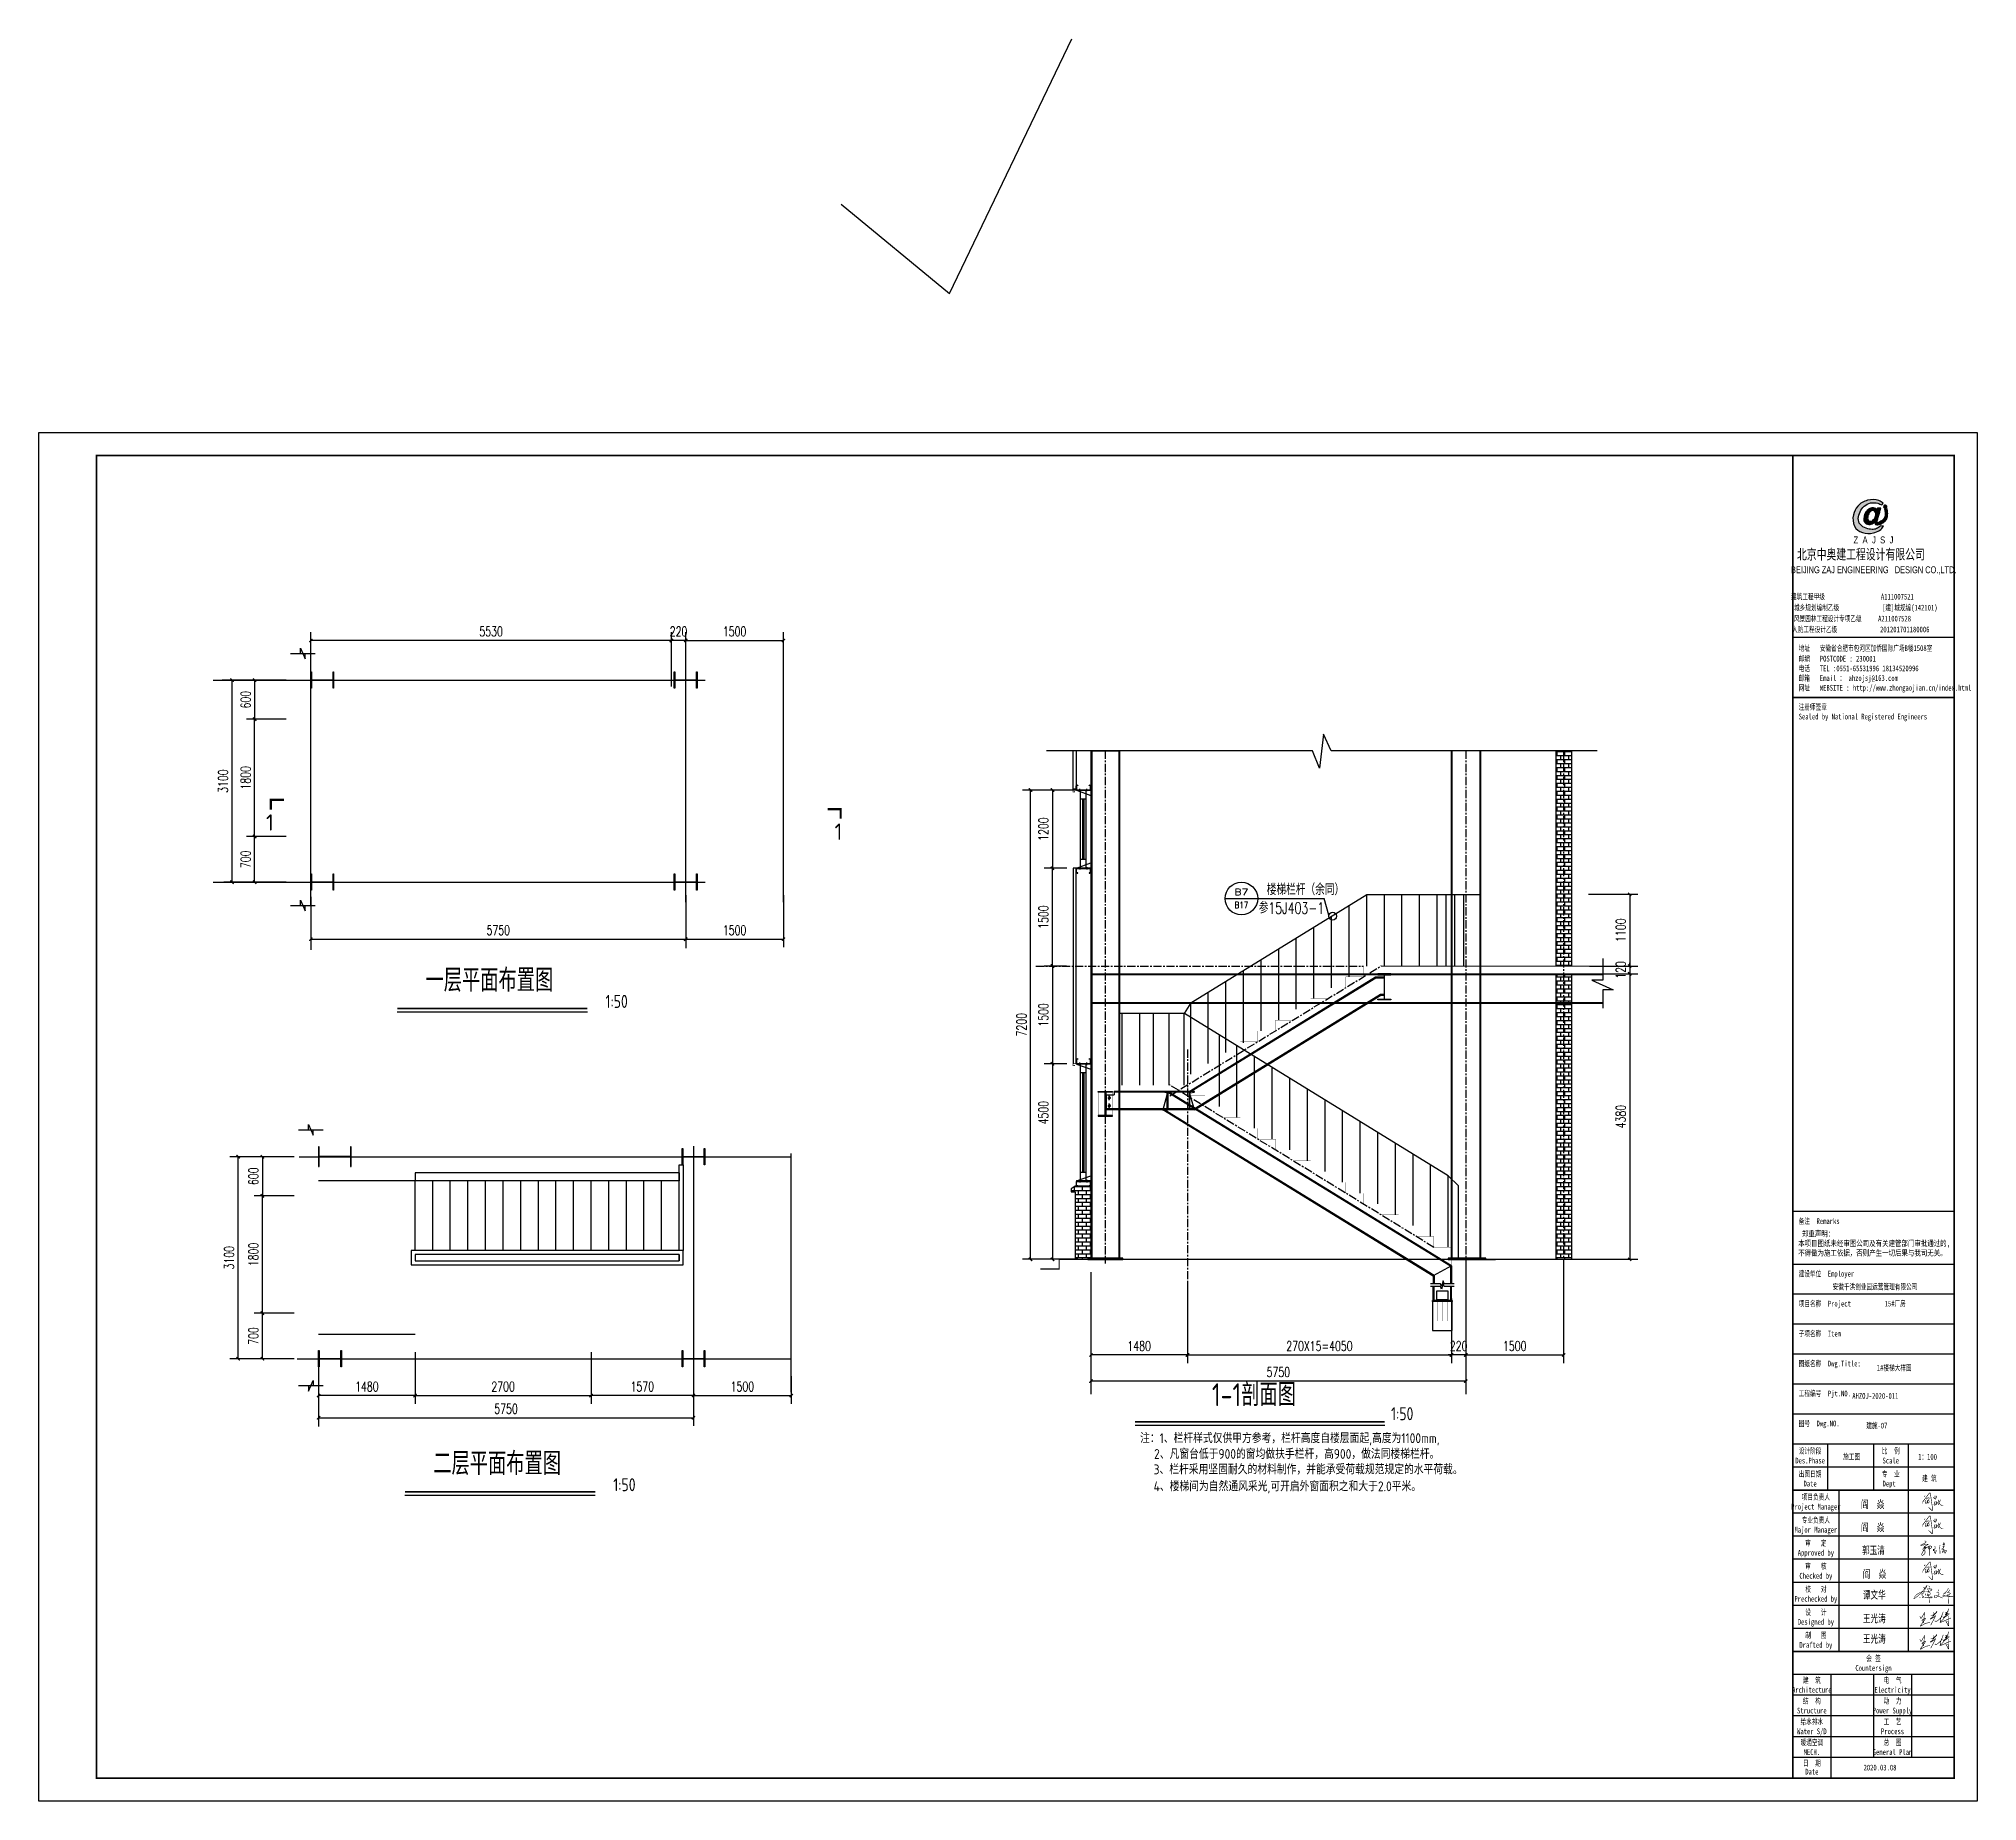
# Model space of a CAD drawing. Extents: x 177291 to 1288761, y 177638 to 322898.
# Drawn here: x 780379 to 810111, y 293928 to 320970 of the extents above; entities that cross this region are included whole.
import ezdxf
from ezdxf.enums import TextEntityAlignment as Align

# ---------------------------------------------------------------- set-up
doc = ezdxf.new("R2010")
doc.units = 0
doc.header["$LTSCALE"] = 1000
doc.linetypes.add('0$0$CENTERX2', pattern=[4, 2.5, -0.5, 0.5, -0.5])
for name, color, linetype in [('002', 3, 'Continuous'), ('A-土建墙柱（含管井、立管）', 6, 'Continuous'), ('AXIS', 3, 'Continuous'), ('BEAM_DE', 7, 'Continuous'), ('BORDER', 7, 'Continuous'), ('DIM_IDEN', 3, 'Continuous'), ('DOTE', 1, 'Continuous'), ('GL', 150, 'Continuous'), ('GZ', 50, 'Continuous'), ('LT', 27, 'Continuous'), ('NUM', 7, 'Continuous'), ('Prof', 2, 'Continuous'), ('PUB_DIM', 3, 'Continuous'), ('PUB_TEXT', 7, 'Continuous'), ('PUB_TITLE', 4, 'Continuous'), ('PZ', 202, 'Continuous'), ('STAIR', 2, 'Continuous'), ('STGJ_BOLT_THIN', 9, 'Continuous'), ('WALL', 9, 'Continuous'), ('WINDOW', 4, 'Continuous'), ('WL', 10, 'Continuous'), ('图签', 3, 'Continuous'), ('型钢', 6, 'Continuous'), ('填充', 251, 'Continuous'), ('粗线', 5, 'Continuous')]:
    doc.layers.add(name, color=color, linetype=linetype)
doc.styles.add('-GBCBIGGBENOR', font='GBENOR.shx', dxfattribs={"bigfont": 'GBCBIG.shx'})
doc.styles.add('_gyy_title_Arial', font='arial.ttf', dxfattribs={"width": 0.7})
doc.styles.add('_gyy_title_ST', font='', dxfattribs={"width": 0.8})
doc.styles.add('_TCH_AXIS', font='COMPLEX', dxfattribs={"bigfont": 'GBCBIG'})
doc.styles.add('_TCH_DIM_T3', font='SIMPLEX', dxfattribs={"width": 0.705882, "bigfont": 'GBCBIG'})
doc.styles.add('_TCH_LABEL', font='COMPLEX', dxfattribs={"bigfont": 'GBCBIG'})
doc.styles.add('HZ', font='txt.shx', dxfattribs={"width": 0.8, "bigfont": '000hztxt.shx'})
doc.styles.add('TSSD_Norm', font='tssdeng.shx', dxfattribs={"bigfont": 'hztxt.shx'})
doc.styles.get('_gyy_title_ST').set_extended_font_data('SimSun')
doc.dimstyles.new('_TCH_ARCH&&50', dxfattribs={"dimtxt": 148.75, "dimasz": 50, "dimexe": 125, "dimexo": 150, "dimgap": 63.125, "dimtad": 1, "dimdec": 0, "dimzin": 0, "dimdsep": 46, "dimtxsty": '_TCH_DIM_T3', "dimblk": 'ARCHTICK', "dimcen": 0.09, "dimclrt": 7, "dimazin": 2, "dimtfac": 1, "dimtdec": 0, "dimtix": 1, "dimtmove": 2, "dimatfit": 3, "dimfxl": 1, "dimtolj": 1, "dimtzin": 0, "dimarcsym": 0})
pattern_1 = [(0, (-98701.113, 1904.07), (0, 60.6552), []), (90, (-98701.113, 1904.07), (-60.6552, 60.6552), [60.6552, -60.6552])]

# ---------------------------------------------------------------- blocks, each defined once
blk = doc.blocks.new('asdf')
at = {"color": 2, "lineweight": 25, "const_width": 25}
for points in [[(2531144, 1894910), (2531152, 1894991)], [(2531152, 1894991), (2531180, 1895021)], [(2531180, 1895021), (2531310, 1895199)], [(2531201, 1895196), (2531253, 1895242)], [(2531288, 1895046), (2531245, 1895006)], [(2531245, 1895006), (2531261, 1894932)], [(2531261, 1894932), (2531271, 1894889)], [(2531271, 1894889), (2531288, 1894893)], [(2531288, 1894893), (2531319, 1894920)], [(2531301, 1895084), (2531314, 1895109)], [(2531310, 1895199), (2531428, 1895348)], [(2531314, 1895109), (2531322, 1895121)], [(2531319, 1894920), (2531321, 1894951)], [(2531321, 1894951), (2531334, 1894984)], [(2531322, 1895121), (2531341, 1895136)], [(2531338, 1894938), (2531326, 1894956)], [(2531334, 1894984), (2531336, 1895022)], [(2531346, 1894925), (2531338, 1894938)], [(2531339, 1894936), (2531360, 1894945)], [(2531341, 1895136), (2531372, 1895148)], [(2531345, 1894996), (2531367, 1895042)], [(2531387, 1894925), (2531346, 1894925)], [(2531360, 1894945), (2531351, 1894996)], [(2531367, 1895042), (2531382, 1895054)], [(2531372, 1895148), (2531403, 1895151)], [(2531382, 1895054), (2531401, 1895042)], [(2531409, 1894940), (2531387, 1894925)], [(2531407, 1895082), (2531389, 1895056)], [(2531401, 1895042), (2531414, 1895027)], [(2531403, 1895151), (2531421, 1895140)], [(2531423, 1895114), (2531407, 1895082)], [(2531421, 1894971), (2531409, 1894940)], [(2531414, 1895027), (2531422, 1895000)], [(2531421, 1895140), (2531423, 1895114)], [(2531422, 1895000), (2531421, 1894971)], [(2531428, 1895348), (2531455, 1895365)], [(2531455, 1895365), (2531480, 1895318)], [(2531480, 1895318), (2531529, 1894945)], [(2531529, 1894945), (2531550, 1894833)], [(2531550, 1894833), (2531558, 1894732)], [(2531610, 1894887), (2531611, 1894847)], [(2531612, 1895178), (2531630, 1895135)], [(2531630, 1895135), (2531645, 1895132)], [(2531658, 1894880), (2531641, 1894811)], [(2531645, 1895132), (2531659, 1895133)], [(2531658, 1895106), (2531656, 1895092)], [(2531671, 1895149), (2531658, 1895106)], [(2531664, 1894948), (2531658, 1894880)], [(2531661, 1894978), (2531664, 1894948)], [(2531671, 1895106), (2531703, 1895096)], [(2531681, 1895194), (2531671, 1895149)], [(2531677, 1895238), (2531681, 1895194)], [(2531712, 1895127), (2531687, 1895132)], [(2531690, 1894965), (2531741, 1894991)], [(2531728, 1894906), (2531694, 1894847)], [(2531694, 1894847), (2531720, 1894839)], [(2531703, 1895096), (2531716, 1895110)], [(2531734, 1895144), (2531712, 1895127)], [(2531720, 1894839), (2531758, 1894885)], [(2531741, 1894991), (2531728, 1894906)], [(2531744, 1895184), (2531734, 1895144)], [(2531740, 1895244), (2531751, 1895233)], [(2531751, 1895205), (2531744, 1895184)], [(2531751, 1895233), (2531751, 1895205)], [(2531758, 1894919), (2531804, 1894953)], [(2531758, 1894885), (2531758, 1894919)], [(2531804, 1894953), (2531821, 1894982)], [(2531835, 1894880), (2531810, 1894836)], [(2531817, 1895058), (2531855, 1894974)], [(2531845, 1894919), (2531835, 1894880)], [(2531855, 1894974), (2531845, 1894919)], [(2531855, 1894949), (2531853, 1894942)], [(2531853, 1894942), (2531864, 1894888)], [(2531878, 1894974), (2531855, 1894949)], [(2531862, 1894897), (2531907, 1894859)], [(2531912, 1895067), (2531878, 1894974)], [(2531907, 1894859), (2531945, 1894828)], [(2531945, 1894828), (2531993, 1894816)], [(2531993, 1894816), (2532034, 1894816)], [(2531555, 1894585), (2531397, 1894735)], [(2531558, 1894626), (2531555, 1894585)], [(2531558, 1894732), (2531558, 1894626)]]:
    blk.add_lwpolyline(points, dxfattribs=at)
blk = doc.blocks.new('wfadf')
at = {"color": 2, "lineweight": 25, "const_width": 25}
for points in [[(2531221, 1893280), (2531268, 1893267), (2531280, 1893258), (2531285, 1893250), (2531289, 1893239), (2531287, 1893226), (2531279, 1893214), (2531266, 1893200), (2531240, 1893184), (2531192, 1893157), (2531155, 1893142), (2531122, 1893123), (2531089, 1893107), (2531063, 1893096), (2531061, 1893091), (2531109, 1893090), (2531136, 1893095), (2531162, 1893099), (2531182, 1893103), (2531204, 1893109), (2531229, 1893116), (2531261, 1893123), (2531306, 1893123), (2531348, 1893125), (2531368, 1893126), (2531354, 1893113), (2531289, 1893081), (2531258, 1893060), (2531236, 1893048), (2531213, 1893026), (2531203, 1893014), (2531197, 1892999), (2531197, 1892980), (2531197, 1892967), (2531201, 1892959), (2531209, 1892956), (2531223, 1892960), (2531255, 1892976), (2531265, 1892983), (2531278, 1892994), (2531283, 1893005), (2531283, 1893010), (2531280, 1893016), (2531268, 1893016), (2531256, 1893014), (2531231, 1892999), (2531206, 1892983), (2531187, 1892967), (2531163, 1892946), (2531155, 1892932), (2531152, 1892912), (2531156, 1892892), (2531169, 1892880), (2531194, 1892873), (2531218, 1892866), (2531239, 1892852), (2531246, 1892838), (2531245, 1892809), (2531246, 1892782), (2531243, 1892758), (2531229, 1892732), (2531210, 1892706), (2531188, 1892686), (2531165, 1892668), (2531149, 1892657), (2531130, 1892654), (2531116, 1892655), (2531107, 1892664), (2531102, 1892674), (2531102, 1892689), (2531104, 1892708), (2531111, 1892733), (2531129, 1892774), (2531149, 1892807), (2531168, 1892837), (2531190, 1892865), (2531212, 1892893), (2531255, 1892938), (2531298, 1892974), (2531333, 1893002), (2531366, 1893021), (2531413, 1893044), (2531436, 1893054), (2531455, 1893058), (2531478, 1893058), (2531506, 1893051), (2531525, 1893038), (2531531, 1893026), (2531534, 1893013), (2531528, 1892997), (2531522, 1892981), (2531502, 1892960), (2531479, 1892944), (2531442, 1892928), (2531413, 1892927), (2531395, 1892933), (2531387, 1892949), (2531386, 1892964), (2531390, 1892977), (2531398, 1892992), (2531412, 1893015), (2531422, 1893021), (2531431, 1893022), (2531425, 1892920), (2531430, 1892817), (2531432, 1892667), (2531432, 1892642)], [(2531889, 1893096), (2531883, 1892990), (2531884, 1892899), (2531891, 1892801), (2531895, 1892727)], [(2532003, 1893125), (2532035, 1893127)], [(2532035, 1893127), (2532056, 1893125)], [(2532045, 1893207), (2532044, 1893200)], [(2532044, 1893200), (2532056, 1893113)], [(2532059, 1893195), (2532045, 1893207)], [(2532056, 1893125), (2532090, 1893125)], [(2532056, 1893113), (2532062, 1893074)], [(2532075, 1893175), (2532059, 1893195)], [(2532091, 1893154), (2532075, 1893175)], [(2532090, 1893125), (2532105, 1893125)], [(2532105, 1893125), (2532091, 1893154)], [(2531661, 1893048), (2531679, 1893035), (2531682, 1893015), (2531680, 1892967), (2531667, 1892912), (2531644, 1892876), (2531631, 1892856), (2531618, 1892849), (2531606, 1892849), (2531599, 1892860), (2531598, 1892890), (2531603, 1892914), (2531616, 1892915), (2531626, 1892898), (2531636, 1892856), (2531655, 1892804), (2531659, 1892776), (2531664, 1892764), (2531672, 1892749), (2531680, 1892740), (2531686, 1892737), (2531691, 1892736), (2531697, 1892739), (2531704, 1892762), (2531713, 1892817), (2531715, 1892846), (2531715, 1892856), (2531741, 1892842), (2531758, 1892842)], [(2531975, 1892927), (2531970, 1892912)], [(2531970, 1892912), (2531986, 1892913)], [(2531999, 1892940), (2531975, 1892927)], [(2531986, 1892913), (2531999, 1892914)], [(2531992, 1892787), (2531992, 1892776)], [(2531992, 1892776), (2531999, 1892774)], [(2531996, 1892806), (2531992, 1892787)], [(2532021, 1892847), (2531996, 1892806)], [(2532033, 1892977), (2531999, 1892940)], [(2531999, 1892914), (2532006, 1892916)], [(2531999, 1892774), (2532017, 1892789)], [(2532006, 1892916), (2532021, 1892922)], [(2532017, 1892789), (2532063, 1892827)], [(2532019, 1893041), (2532060, 1893017)], [(2532020, 1893041), (2532019, 1893034), (2532020, 1893030), (2532021, 1893025), (2532022, 1893021), (2532024, 1893017), (2532028, 1893015), (2532030, 1893014), (2532052, 1893011), (2532057, 1893011)], [(2532021, 1892922), (2532026, 1892925)], [(2532055, 1892899), (2532021, 1892847)], [(2532026, 1892925), (2532030, 1892927)], [(2532030, 1892927), (2532039, 1892927)], [(2532060, 1893017), (2532033, 1892977)], [(2532039, 1892927), (2532055, 1892923)], [(2532055, 1892923), (2532063, 1892920)], [(2532064, 1892913), (2532055, 1892899)], [(2532064, 1893030), (2532057, 1893011)], [(2532062, 1893074), (2532064, 1893030)], [(2532063, 1892920), (2532064, 1892913)], [(2532063, 1892827), (2532100, 1892857)], [(2532085, 1892819), (2532074, 1892766), (2532074, 1892741), (2532074, 1892734)], [(2532100, 1892857), (2532115, 1892866)], [(2532119, 1892759), (2532108, 1892755)], [(2532115, 1892866), (2532132, 1892870)], [(2532129, 1892774), (2532119, 1892759)], [(2532133, 1892737), (2532125, 1892733)], [(2532150, 1892805), (2532129, 1892774)], [(2532132, 1892870), (2532148, 1892870)], [(2532148, 1892870), (2532160, 1892865)], [(2532164, 1892834), (2532150, 1892805)], [(2532160, 1892865), (2532166, 1892855)], [(2532166, 1892855), (2532164, 1892834)]]:
    blk.add_lwpolyline(points, dxfattribs=at)
blk = doc.blocks.new('2')
at = {"color": 2, "lineweight": 25, "const_width": 25}
for points in [[(2531019, 1890007), (2531024, 1889993), (2531029, 1889982), (2531032, 1889973), (2531035, 1889965), (2531037, 1889959), (2531039, 1889954), (2531041, 1889950), (2531042, 1889946), (2531044, 1889942), (2531045, 1889939), (2531047, 1889936), (2531049, 1889933), (2531050, 1889931), (2531052, 1889928), (2531054, 1889926), (2531057, 1889924), (2531059, 1889922), (2531061, 1889921), (2531064, 1889919), (2531066, 1889918), (2531068, 1889918), (2531070, 1889917), (2531072, 1889917), (2531074, 1889918), (2531075, 1889918), (2531077, 1889920), (2531078, 1889921), (2531079, 1889923), (2531079, 1889925), (2531080, 1889927), (2531081, 1889930), (2531082, 1889932), (2531083, 1889935), (2531084, 1889937), (2531085, 1889940), (2531087, 1889942), (2531089, 1889945), (2531091, 1889948), (2531093, 1889951), (2531096, 1889955), (2531099, 1889958), (2531102, 1889962), (2531106, 1889966), (2531110, 1889971), (2531113, 1889975), (2531117, 1889979), (2531121, 1889984), (2531124, 1889989), (2531128, 1889994), (2531131, 1889999), (2531134, 1890004), (2531137, 1890010), (2531140, 1890015), (2531143, 1890021), (2531145, 1890026), (2531148, 1890032), (2531152, 1890038), (2531155, 1890044), (2531158, 1890051), (2531161, 1890057), (2531165, 1890064), (2531168, 1890070), (2531172, 1890077), (2531175, 1890084), (2531179, 1890091), (2531182, 1890097), (2531186, 1890104), (2531189, 1890111), (2531192, 1890117), (2531195, 1890123), (2531198, 1890128), (2531201, 1890134), (2531204, 1890138), (2531207, 1890143), (2531209, 1890146), (2531211, 1890150), (2531214, 1890152), (2531216, 1890155), (2531217, 1890157), (2531219, 1890158), (2531220, 1890159), (2531221, 1890160), (2531223, 1890161), (2531223, 1890161), (2531224, 1890161), (2531225, 1890161), (2531225, 1890161), (2531226, 1890161), (2531226, 1890161), (2531226, 1890160), (2531226, 1890160), (2531226, 1890159), (2531226, 1890158), (2531225, 1890157), (2531225, 1890156), (2531224, 1890155), (2531224, 1890153), (2531223, 1890151), (2531222, 1890149), (2531221, 1890147), (2531221, 1890144), (2531220, 1890141), (2531219, 1890138), (2531218, 1890135), (2531217, 1890131), (2531216, 1890127), (2531215, 1890123), (2531215, 1890119), (2531214, 1890115), (2531213, 1890110), (2531212, 1890105), (2531212, 1890100), (2531211, 1890096), (2531210, 1890091), (2531210, 1890086), (2531209, 1890081), (2531209, 1890076), (2531209, 1890071), (2531208, 1890066), (2531208, 1890062), (2531208, 1890057), (2531208, 1890053), (2531208, 1890049), (2531208, 1890045), (2531207, 1890041), (2531207, 1890036), (2531207, 1890032), (2531207, 1890028), (2531207, 1890024), (2531207, 1890020), (2531207, 1890015), (2531207, 1890010), (2531207, 1890006), (2531207, 1890000), (2531206, 1889995), (2531206, 1889989), (2531205, 1889983), (2531205, 1889976), (2531204, 1889969), (2531203, 1889962), (2531202, 1889954), (2531201, 1889946), (2531200, 1889937), (2531198, 1889927), (2531197, 1889918), (2531196, 1889907), (2531195, 1889897), (2531194, 1889887), (2531193, 1889877), (2531192, 1889867), (2531191, 1889858), (2531190, 1889849), (2531190, 1889841), (2531190, 1889834), (2531189, 1889828), (2531189, 1889822), (2531189, 1889817), (2531189, 1889812), (2531189, 1889807), (2531189, 1889803), (2531188, 1889798), (2531188, 1889794), (2531188, 1889790), (2531188, 1889786), (2531187, 1889782), (2531187, 1889778), (2531187, 1889774), (2531187, 1889771), (2531187, 1889768), (2531186, 1889764), (2531186, 1889762), (2531186, 1889759), (2531186, 1889757), (2531186, 1889754), (2531185, 1889752), (2531185, 1889750), (2531185, 1889749), (2531185, 1889747), (2531185, 1889746), (2531184, 1889744), (2531184, 1889743), (2531184, 1889742), (2531183, 1889741), (2531183, 1889739), (2531182, 1889738), (2531182, 1889737), (2531181, 1889735), (2531180, 1889734), (2531179, 1889733), (2531178, 1889732), (2531177, 1889732), (2531176, 1889732), (2531174, 1889732), (2531173, 1889733), (2531171, 1889734), (2531169, 1889735), (2531167, 1889736), (2531166, 1889738), (2531164, 1889740), (2531163, 1889742), (2531161, 1889743), (2531160, 1889745), (2531159, 1889747), (2531159, 1889749), (2531158, 1889752), (2531157, 1889754), (2531156, 1889757), (2531156, 1889761), (2531155, 1889764), (2531154, 1889769), (2531154, 1889773), (2531153, 1889777), (2531152, 1889782), (2531151, 1889786), (2531150, 1889790), (2531149, 1889794), (2531148, 1889797), (2531147, 1889800), (2531146, 1889802), (2531145, 1889804), (2531144, 1889806), (2531143, 1889808), (2531141, 1889809), (2531140, 1889811), (2531138, 1889812), (2531137, 1889813), (2531135, 1889815), (2531133, 1889816), (2531131, 1889817), (2531130, 1889819), (2531128, 1889820), (2531126, 1889821), (2531124, 1889823), (2531122, 1889824), (2531120, 1889825), (2531118, 1889827), (2531117, 1889828), (2531115, 1889830), (2531114, 1889831), (2531114, 1889833), (2531114, 1889835), (2531114, 1889837), (2531115, 1889839), (2531116, 1889841), (2531118, 1889844), (2531121, 1889846), (2531124, 1889849), (2531129, 1889852), (2531133, 1889855), (2531139, 1889859), (2531145, 1889862), (2531151, 1889866), (2531158, 1889869), (2531164, 1889873), (2531171, 1889876), (2531177, 1889880), (2531182, 1889883), (2531188, 1889886), (2531193, 1889889), (2531197, 1889891), (2531202, 1889894), (2531207, 1889896), (2531211, 1889899), (2531216, 1889901), (2531220, 1889904), (2531225, 1889907), (2531230, 1889909), (2531234, 1889911), (2531239, 1889914), (2531243, 1889916), (2531246, 1889917), (2531250, 1889919), (2531253, 1889920), (2531255, 1889920), (2531257, 1889920), (2531258, 1889920), (2531259, 1889919), (2531260, 1889918), (2531260, 1889916), (2531260, 1889913), (2531259, 1889910), (2531258, 1889906), (2531257, 1889902), (2531255, 1889897), (2531253, 1889892), (2531251, 1889887), (2531248, 1889881), (2531245, 1889876), (2531241, 1889870), (2531237, 1889864), (2531233, 1889858), (2531229, 1889852), (2531224, 1889846), (2531219, 1889840), (2531214, 1889834), (2531209, 1889828), (2531204, 1889822), (2531199, 1889815), (2531194, 1889809), (2531189, 1889802), (2531184, 1889796), (2531179, 1889790), (2531175, 1889783), (2531170, 1889777), (2531166, 1889771), (2531162, 1889765), (2531157, 1889759), (2531153, 1889752), (2531148, 1889744), (2531142, 1889736), (2531136, 1889727), (2531129, 1889717), (2531122, 1889705), (2531113, 1889693), (2531104, 1889680), (2531095, 1889667), (2531086, 1889655), (2531078, 1889642), (2531070, 1889631), (2531063, 1889621), (2531057, 1889612), (2531052, 1889605), (2531048, 1889600), (2531045, 1889595), (2531042, 1889592), (2531041, 1889589), (2531039, 1889587), (2531038, 1889585), (2531037, 1889584), (2531036, 1889582), (2531035, 1889581), (2531035, 1889580), (2531035, 1889580), (2531035, 1889579), (2531036, 1889579), (2531037, 1889579), (2531038, 1889578), (2531040, 1889578), (2531042, 1889578), (2531045, 1889578), (2531047, 1889579), (2531050, 1889579), (2531053, 1889580), (2531055, 1889581), (2531058, 1889582), (2531061, 1889583), (2531063, 1889585), (2531066, 1889587), (2531068, 1889589), (2531071, 1889591), (2531074, 1889593), (2531077, 1889595), (2531079, 1889597), (2531082, 1889599), (2531085, 1889601), (2531089, 1889604), (2531092, 1889606), (2531095, 1889608), (2531099, 1889610), (2531103, 1889612), (2531106, 1889615), (2531110, 1889617), (2531115, 1889619), (2531119, 1889622), (2531124, 1889624), (2531128, 1889626), (2531133, 1889629), (2531139, 1889632), (2531144, 1889634), (2531150, 1889637), (2531156, 1889640), (2531162, 1889643), (2531168, 1889646), (2531175, 1889649), (2531181, 1889653), (2531188, 1889656), (2531195, 1889660), (2531202, 1889664), (2531209, 1889667), (2531216, 1889671), (2531223, 1889675), (2531229, 1889678), (2531236, 1889682), (2531242, 1889685), (2531248, 1889688), (2531253, 1889691), (2531259, 1889693), (2531264, 1889695), (2531269, 1889698), (2531274, 1889700), (2531280, 1889701), (2531285, 1889703), (2531290, 1889705), (2531296, 1889707), (2531302, 1889709), (2531308, 1889710), (2531314, 1889712), (2531321, 1889713), (2531327, 1889715), (2531334, 1889716), (2531341, 1889717), (2531348, 1889719), (2531355, 1889720), (2531361, 1889721), (2531368, 1889722), (2531374, 1889723), (2531380, 1889724), (2531386, 1889725), (2531391, 1889725), (2531396, 1889726), (2531401, 1889727), (2531405, 1889728), (2531410, 1889729), (2531414, 1889729), (2531418, 1889730), (2531422, 1889730), (2531426, 1889730), (2531430, 1889730), (2531434, 1889730), (2531438, 1889729), (2531441, 1889728), (2531444, 1889726), (2531446, 1889724), (2531447, 1889721)], [(2531488, 1890029), (2531501, 1890027), (2531514, 1890027), (2531524, 1890028), (2531533, 1890030), (2531542, 1890033), (2531549, 1890036), (2531555, 1890040), (2531561, 1890044), (2531567, 1890047), (2531572, 1890050), (2531577, 1890053), (2531582, 1890056), (2531587, 1890059), (2531591, 1890062), (2531596, 1890065), (2531600, 1890068), (2531605, 1890071), (2531610, 1890074), (2531614, 1890077), (2531618, 1890081), (2531623, 1890084), (2531627, 1890088), (2531631, 1890091), (2531636, 1890095), (2531640, 1890099), (2531643, 1890102), (2531647, 1890106), (2531651, 1890110), (2531656, 1890114), (2531660, 1890119), (2531665, 1890123), (2531670, 1890128), (2531676, 1890133), (2531681, 1890138), (2531687, 1890143), (2531694, 1890148), (2531700, 1890153), (2531705, 1890158), (2531711, 1890163), (2531715, 1890167), (2531720, 1890172), (2531723, 1890175), (2531726, 1890179), (2531729, 1890183), (2531732, 1890186), (2531734, 1890190), (2531736, 1890193), (2531738, 1890196), (2531740, 1890199), (2531742, 1890202), (2531744, 1890205), (2531746, 1890208), (2531748, 1890210), (2531749, 1890213), (2531751, 1890214), (2531753, 1890216), (2531754, 1890216), (2531755, 1890217), (2531756, 1890216), (2531757, 1890215), (2531757, 1890214), (2531758, 1890212), (2531757, 1890209), (2531757, 1890206), (2531756, 1890202), (2531754, 1890197), (2531752, 1890192), (2531750, 1890186), (2531747, 1890179), (2531743, 1890173), (2531738, 1890166), (2531732, 1890158), (2531726, 1890150), (2531718, 1890143), (2531710, 1890135), (2531702, 1890126), (2531694, 1890118), (2531685, 1890110), (2531677, 1890102), (2531669, 1890094), (2531662, 1890087), (2531655, 1890079), (2531649, 1890072), (2531643, 1890065), (2531637, 1890058), (2531632, 1890051), (2531627, 1890044), (2531622, 1890036), (2531617, 1890029), (2531612, 1890022), (2531606, 1890015), (2531601, 1890008), (2531596, 1890001), (2531590, 1889993), (2531584, 1889986), (2531578, 1889979), (2531571, 1889973), (2531564, 1889966), (2531556, 1889960), (2531548, 1889953), (2531541, 1889947), (2531533, 1889942), (2531526, 1889936), (2531518, 1889931), (2531511, 1889926), (2531505, 1889922), (2531499, 1889917), (2531493, 1889913), (2531488, 1889910), (2531483, 1889906), (2531479, 1889903), (2531476, 1889900), (2531473, 1889897), (2531471, 1889894), (2531469, 1889892), (2531468, 1889889), (2531468, 1889887), (2531469, 1889886), (2531471, 1889885), (2531473, 1889885), (2531476, 1889885), (2531480, 1889885), (2531484, 1889886), (2531489, 1889888), (2531494, 1889889), (2531500, 1889892), (2531505, 1889894), (2531511, 1889897), (2531516, 1889900), (2531522, 1889903), (2531527, 1889906), (2531533, 1889910), (2531539, 1889913), (2531545, 1889917), (2531551, 1889921), (2531558, 1889926), (2531565, 1889930), (2531573, 1889935), (2531581, 1889940), (2531589, 1889944), (2531597, 1889949), (2531604, 1889954), (2531612, 1889959), (2531619, 1889964), (2531626, 1889969), (2531633, 1889973), (2531639, 1889978), (2531645, 1889983), (2531651, 1889987), (2531656, 1889991), (2531661, 1889995), (2531666, 1890000), (2531671, 1890004), (2531676, 1890007), (2531680, 1890011), (2531685, 1890015), (2531689, 1890018), (2531692, 1890021), (2531695, 1890024), (2531698, 1890027), (2531700, 1890028), (2531700, 1890025), (2531693, 1890011), (2531679, 1889982), (2531654, 1889933), (2531616, 1889860), (2531562, 1889757), (2531490, 1889619)], [(2531601, 1890175), (2531603, 1890171), (2531605, 1890167), (2531606, 1890162), (2531607, 1890156), (2531608, 1890151), (2531609, 1890145), (2531609, 1890139), (2531609, 1890134), (2531610, 1890128), (2531610, 1890123), (2531610, 1890117), (2531610, 1890112), (2531610, 1890107), (2531610, 1890101), (2531609, 1890095), (2531609, 1890090), (2531609, 1890083), (2531609, 1890077), (2531608, 1890069), (2531608, 1890061), (2531607, 1890051), (2531607, 1890040), (2531606, 1890027), (2531605, 1890013)], [(2531669, 1889811), (2531674, 1889805), (2531679, 1889800), (2531684, 1889797), (2531688, 1889794), (2531693, 1889792), (2531696, 1889791), (2531700, 1889791), (2531703, 1889790), (2531706, 1889790), (2531708, 1889790), (2531711, 1889789), (2531713, 1889789), (2531716, 1889789), (2531718, 1889789), (2531720, 1889789), (2531722, 1889789), (2531725, 1889789), (2531728, 1889788), (2531730, 1889789), (2531733, 1889789), (2531736, 1889789), (2531739, 1889790), (2531742, 1889790), (2531746, 1889791), (2531749, 1889793), (2531752, 1889794), (2531756, 1889796), (2531759, 1889798), (2531763, 1889800), (2531766, 1889802), (2531770, 1889805), (2531773, 1889808), (2531777, 1889811), (2531781, 1889814), (2531785, 1889817), (2531789, 1889821), (2531794, 1889825), (2531800, 1889829), (2531806, 1889834), (2531813, 1889840), (2531821, 1889846), (2531829, 1889852), (2531838, 1889859), (2531848, 1889866), (2531857, 1889873), (2531865, 1889880), (2531873, 1889886), (2531881, 1889892), (2531887, 1889898), (2531892, 1889903), (2531897, 1889907), (2531901, 1889912), (2531904, 1889916), (2531907, 1889921), (2531911, 1889925), (2531914, 1889930), (2531918, 1889936), (2531922, 1889941), (2531926, 1889947), (2531931, 1889953), (2531936, 1889960), (2531942, 1889966), (2531948, 1889972), (2531954, 1889979), (2531961, 1889985), (2531968, 1889990), (2531975, 1889996), (2531981, 1890000), (2531987, 1890005), (2531992, 1890008), (2531996, 1890011), (2531999, 1890014)], [(2532270, 1890333), (2532269, 1890321), (2532267, 1890308), (2532263, 1890295), (2532257, 1890281), (2532251, 1890268), (2532244, 1890254), (2532237, 1890240), (2532230, 1890226), (2532223, 1890213), (2532216, 1890199), (2532210, 1890186), (2532203, 1890173), (2532197, 1890160), (2532191, 1890147), (2532185, 1890134), (2532179, 1890122), (2532173, 1890109), (2532167, 1890096), (2532161, 1890084), (2532156, 1890072), (2532151, 1890061), (2532146, 1890051), (2532142, 1890042), (2532138, 1890033), (2532134, 1890026), (2532131, 1890020), (2532129, 1890015), (2532126, 1890011), (2532124, 1890007), (2532122, 1890004), (2532121, 1890001), (2532119, 1889998), (2532117, 1889994), (2532115, 1889991), (2532113, 1889988), (2532110, 1889984), (2532108, 1889980), (2532106, 1889977), (2532104, 1889973), (2532101, 1889969), (2532099, 1889965), (2532096, 1889961), (2532093, 1889957), (2532091, 1889954), (2532088, 1889950), (2532085, 1889946), (2532082, 1889942), (2532079, 1889939), (2532077, 1889936), (2532074, 1889932), (2532070, 1889929), (2532067, 1889926), (2532064, 1889922), (2532060, 1889918), (2532056, 1889913), (2532051, 1889908), (2532046, 1889902), (2532041, 1889895), (2532035, 1889888), (2532028, 1889880), (2532021, 1889872), (2532014, 1889863), (2532006, 1889854), (2531997, 1889845), (2531988, 1889836), (2531979, 1889827), (2531969, 1889817), (2531960, 1889809), (2531951, 1889800), (2531942, 1889792), (2531934, 1889785), (2531928, 1889779), (2531922, 1889774), (2531918, 1889771), (2531914, 1889767), (2531911, 1889765), (2531909, 1889763), (2531907, 1889762), (2531905, 1889761), (2531903, 1889760), (2531902, 1889760), (2531900, 1889759), (2531898, 1889758), (2531896, 1889758), (2531895, 1889757), (2531894, 1889756), (2531893, 1889755), (2531892, 1889754), (2531892, 1889752), (2531892, 1889751), (2531893, 1889750), (2531894, 1889748), (2531895, 1889747), (2531897, 1889745), (2531899, 1889744), (2531902, 1889744), (2531904, 1889743), (2531907, 1889743), (2531911, 1889743), (2531914, 1889744), (2531919, 1889745), (2531923, 1889746), (2531929, 1889747), (2531935, 1889749), (2531941, 1889751), (2531948, 1889753), (2531956, 1889755), (2531963, 1889757), (2531970, 1889760), (2531978, 1889762), (2531985, 1889765), (2531991, 1889767), (2531997, 1889769), (2532003, 1889771), (2532008, 1889773), (2532012, 1889775), (2532017, 1889776), (2532021, 1889778), (2532025, 1889780), (2532030, 1889782), (2532035, 1889784), (2532039, 1889787), (2532045, 1889789), (2532050, 1889792), (2532055, 1889794), (2532060, 1889797), (2532066, 1889800), (2532071, 1889802), (2532077, 1889805), (2532082, 1889808), (2532088, 1889811), (2532094, 1889814), (2532100, 1889817), (2532105, 1889820), (2532112, 1889823), (2532118, 1889826), (2532125, 1889829), (2532131, 1889833), (2532138, 1889836), (2532145, 1889839), (2532152, 1889842), (2532158, 1889845), (2532164, 1889847), (2532170, 1889850), (2532175, 1889853), (2532180, 1889855), (2532184, 1889857), (2532189, 1889859), (2532193, 1889861), (2532197, 1889863), (2532201, 1889865), (2532205, 1889867), (2532209, 1889869), (2532213, 1889871), (2532217, 1889873), (2532221, 1889874), (2532225, 1889876), (2532230, 1889878), (2532234, 1889880), (2532238, 1889881), (2532241, 1889883), (2532245, 1889884), (2532249, 1889886), (2532253, 1889887), (2532257, 1889888), (2532262, 1889890), (2532267, 1889891), (2532272, 1889893), (2532278, 1889894), (2532285, 1889896), (2532291, 1889898), (2532298, 1889900), (2532305, 1889901), (2532312, 1889903), (2532318, 1889905), (2532324, 1889906), (2532330, 1889908), (2532335, 1889909), (2532339, 1889911), (2532341, 1889914), (2532342, 1889919), (2532341, 1889924), (2532338, 1889932), (2532333, 1889941)], [(2532031, 1890203), (2532029, 1890195), (2532026, 1890184), (2532021, 1890169), (2532015, 1890153), (2532009, 1890134), (2532002, 1890115), (2531995, 1890096), (2531988, 1890077), (2531981, 1890060), (2531975, 1890044), (2531968, 1890029), (2531963, 1890015), (2531957, 1890001), (2531952, 1889988), (2531947, 1889975), (2531942, 1889963), (2531937, 1889951), (2531933, 1889938), (2531928, 1889926), (2531924, 1889914), (2531921, 1889902), (2531917, 1889891), (2531914, 1889880), (2531912, 1889869), (2531911, 1889858), (2531909, 1889848), (2531909, 1889838), (2531909, 1889829), (2531909, 1889820), (2531909, 1889812), (2531910, 1889805), (2531911, 1889798), (2531912, 1889791), (2531914, 1889785), (2531916, 1889779), (2531918, 1889774), (2531921, 1889768), (2531924, 1889763), (2531927, 1889757), (2531931, 1889751)], [(2532128, 1890159), (2532135, 1890163), (2532143, 1890166), (2532150, 1890169), (2532158, 1890172), (2532166, 1890175), (2532175, 1890178), (2532183, 1890181), (2532192, 1890184), (2532201, 1890187), (2532210, 1890191), (2532219, 1890194), (2532226, 1890197), (2532233, 1890200), (2532239, 1890201), (2532243, 1890202), (2532245, 1890203), (2532245, 1890202), (2532243, 1890199), (2532239, 1890197), (2532234, 1890193), (2532228, 1890188), (2532221, 1890183), (2532214, 1890178), (2532206, 1890171), (2532199, 1890165), (2532191, 1890159), (2532184, 1890152), (2532177, 1890145), (2532170, 1890138), (2532163, 1890131), (2532157, 1890125), (2532152, 1890119), (2532146, 1890113), (2532141, 1890107), (2532137, 1890102), (2532133, 1890097), (2532129, 1890092), (2532126, 1890088), (2532123, 1890085), (2532121, 1890082), (2532119, 1890079), (2532118, 1890077), (2532117, 1890075), (2532117, 1890074), (2532117, 1890073), (2532118, 1890073), (2532120, 1890073), (2532122, 1890074), (2532126, 1890075), (2532129, 1890077), (2532134, 1890079), (2532139, 1890081), (2532144, 1890083), (2532150, 1890086), (2532156, 1890089), (2532163, 1890093), (2532170, 1890096), (2532177, 1890100), (2532184, 1890103), (2532190, 1890107), (2532197, 1890111), (2532204, 1890115), (2532210, 1890118), (2532216, 1890122), (2532222, 1890126), (2532226, 1890129), (2532231, 1890132), (2532234, 1890135), (2532236, 1890136), (2532237, 1890136), (2532237, 1890135), (2532236, 1890132), (2532234, 1890128), (2532230, 1890122), (2532225, 1890114), (2532219, 1890106), (2532212, 1890098), (2532205, 1890089), (2532198, 1890080), (2532190, 1890071), (2532183, 1890063), (2532175, 1890056), (2532168, 1890049), (2532160, 1890042), (2532153, 1890037), (2532146, 1890031), (2532139, 1890026), (2532132, 1890021), (2532125, 1890016), (2532118, 1890011), (2532112, 1890007), (2532105, 1890002), (2532099, 1889998), (2532093, 1889993), (2532086, 1889989), (2532079, 1889985), (2532073, 1889980), (2532066, 1889976), (2532060, 1889971), (2532054, 1889967), (2532049, 1889963), (2532045, 1889960), (2532042, 1889957), (2532040, 1889954), (2532040, 1889952), (2532041, 1889950), (2532044, 1889950), (2532048, 1889949), (2532053, 1889950), (2532059, 1889951), (2532066, 1889952), (2532073, 1889955), (2532081, 1889958), (2532090, 1889961), (2532098, 1889965), (2532107, 1889969), (2532116, 1889974), (2532124, 1889979), (2532132, 1889984), (2532140, 1889988), (2532147, 1889993), (2532154, 1889998), (2532160, 1890002), (2532166, 1890007), (2532171, 1890011), (2532176, 1890015), (2532182, 1890019), (2532187, 1890023), (2532193, 1890027), (2532198, 1890031), (2532204, 1890035), (2532210, 1890039), (2532215, 1890042), (2532221, 1890046), (2532227, 1890050), (2532232, 1890054), (2532237, 1890058), (2532242, 1890062), (2532247, 1890066), (2532252, 1890070), (2532256, 1890074), (2532261, 1890078), (2532265, 1890082), (2532268, 1890086), (2532272, 1890090), (2532275, 1890094), (2532277, 1890099), (2532280, 1890104), (2532282, 1890109), (2532283, 1890115), (2532284, 1890122), (2532284, 1890130)], [(2532272, 1890022), (2532274, 1890006), (2532275, 1889991), (2532275, 1889976), (2532276, 1889961), (2532276, 1889947), (2532276, 1889932), (2532275, 1889918), (2532275, 1889905), (2532275, 1889891), (2532275, 1889878), (2532275, 1889865), (2532275, 1889853), (2532275, 1889841), (2532274, 1889831), (2532274, 1889821), (2532274, 1889813), (2532274, 1889805), (2532274, 1889799), (2532274, 1889794), (2532274, 1889789), (2532273, 1889784), (2532273, 1889780), (2532273, 1889776), (2532273, 1889771), (2532273, 1889766), (2532273, 1889761), (2532273, 1889755), (2532273, 1889750), (2532273, 1889744), (2532273, 1889737), (2532273, 1889731), (2532273, 1889725), (2532273, 1889719), (2532273, 1889713), (2532273, 1889707), (2532273, 1889701), (2532273, 1889695), (2532273, 1889689), (2532273, 1889683), (2532273, 1889677), (2532272, 1889671), (2532272, 1889665), (2532271, 1889658), (2532271, 1889653), (2532270, 1889647), (2532270, 1889641), (2532269, 1889636), (2532269, 1889631), (2532268, 1889626), (2532268, 1889622), (2532268, 1889618), (2532267, 1889614), (2532267, 1889611), (2532267, 1889608), (2532267, 1889605), (2532267, 1889602), (2532267, 1889600), (2532267, 1889597), (2532266, 1889596), (2532266, 1889594), (2532266, 1889593), (2532265, 1889592), (2532264, 1889592), (2532262, 1889592), (2532260, 1889592), (2532257, 1889594), (2532254, 1889596), (2532251, 1889598), (2532248, 1889601), (2532244, 1889605), (2532241, 1889610), (2532238, 1889615), (2532235, 1889621), (2532232, 1889628), (2532229, 1889636), (2532226, 1889644), (2532223, 1889651), (2532221, 1889659), (2532218, 1889667), (2532215, 1889674), (2532213, 1889680), (2532210, 1889686), (2532207, 1889691), (2532204, 1889696), (2532202, 1889701), (2532199, 1889705), (2532196, 1889709), (2532194, 1889712), (2532191, 1889716), (2532188, 1889720), (2532186, 1889723), (2532183, 1889726), (2532181, 1889729), (2532178, 1889733), (2532176, 1889736), (2532173, 1889739), (2532171, 1889742), (2532168, 1889745), (2532165, 1889748), (2532163, 1889751), (2532161, 1889754), (2532159, 1889757), (2532157, 1889760), (2532156, 1889763), (2532155, 1889767), (2532154, 1889770), (2532154, 1889773), (2532155, 1889775), (2532156, 1889778), (2532159, 1889780), (2532162, 1889781), (2532166, 1889782), (2532171, 1889783), (2532177, 1889782), (2532183, 1889782), (2532191, 1889781), (2532199, 1889780), (2532208, 1889779), (2532217, 1889778), (2532227, 1889778)]]:
    blk.add_lwpolyline(points, dxfattribs=at)
blk = doc.blocks.new('zsdgs dfg')
at = {"layer": '002', "color": 2, "const_width": 30}
for points in [[(6511421.56, 493152.04), (6511447.16, 493205.16)], [(6511423.64, 493140.2), (6511421.56, 493152.04)], [(6511451.16, 493138.28), (6511423.64, 493140.2)], [(6511447.16, 493205.16), (6511490.52, 493277.96)], [(6511502.2, 493181.48), (6511451.16, 493138.28)], [(6511490.52, 493277.96), (6511531.8, 493338.92)], [(6511659.64, 493309.32), (6511502.2, 493181.48)], [(6511531.8, 493338.92), (6511657.72, 493443.08)], [(6511657.72, 493443.08), (6511803.16, 493523.72)], [(6511771.8, 493409.64), (6511659.64, 493309.32)], [(6511765.72, 493230.76), (6511799, 493199.88)], [(6511876.28, 493502.28), (6511771.8, 493409.64)], [(6511799, 493199.88), (6511836.12, 493206.12)], [(6511803.16, 493523.72), (6511868.12, 493553.16)], [(6511868.12, 493553.16), (6511964.6, 493576.84)], [(6511949.08, 493590.92), (6511876.28, 493502.28)], [(6511899.64, 493409.64), (6511911.48, 493443.08)], [(6511942.84, 493421.48), (6511899.64, 493409.64)], [(6511911.48, 493443.08), (6511929.08, 493464.68)], [(6511911.48, 493335.72), (6512020.12, 493283.88)], [(6512020.12, 493283.88), (6511916.44, 493217.32)], [(6511916.44, 493217.32), (6511978.2, 493221)], [(6512017.56, 493502.12), (6511942.84, 493421.48)], [(6512075, 493756.04), (6511949.08, 493590.92)], [(6511964.6, 493576.84), (6512035.32, 493565)], [(6511978.2, 493221), (6512030.04, 493211.08)], [(6512004.12, 493822.92), (6512039.64, 493850.44)], [(6512039.32, 493549.32), (6512017.56, 493502.12)], [(6512035.32, 493565), (6512039.32, 493549.32)], [(6512039.64, 493850.44), (6512094.68, 493706.92)], [(6512056.92, 493242.92), (6512190.68, 493224.84)], [(6512071.8, 493689), (6512063.96, 493636.04)], [(6512063.96, 493636.04), (6512071, 493603.4)], [(6512071, 493603.4), (6512084.92, 493583.88)], [(6512232.28, 493974.28), (6512075, 493756.04)], [(6512084.92, 493583.88), (6512112.92, 493564.52)], [(6512094.68, 493706.92), (6512165.4, 493809.16)], [(6512112.92, 493564.52), (6512126.2, 493566.76)], [(6512142.84, 493452.04), (6512135.32, 493409.64)], [(6512135.32, 493409.64), (6512146.52, 493373.48)], [(6512146.52, 493373.48), (6512163.96, 493341)], [(6512196.28, 493559.88), (6512163.96, 493561.16)], [(6512163.96, 493341), (6512186.52, 493344.84)], [(6512165.4, 493809.16), (6512232.28, 493974.28)], [(6512190.68, 493224.84), (6512346.36, 493242.92)], [(6512278.36, 493561.16), (6512196.28, 493559.88)], [(6512231, 493757.64), (6512259.64, 493726.44)], [(6512261.4, 493437.16), (6512238.84, 493437.16)], [(6512238.84, 493437.16), (6512247.64, 493407.24)], [(6512247.64, 493407.24), (6512247.64, 493365.96)], [(6512247.64, 493365.96), (6512277.56, 493368.52)], [(6512259.64, 493726.44), (6512253.4, 493699.08)], [(6512253.4, 493699.08), (6512255.96, 493674.28)], [(6512255.16, 493351.08), (6512278.84, 493368.52)], [(6512256.44, 493322.28), (6512255.16, 493351.08)], [(6512273.88, 493321.16), (6512256.44, 493322.28)], [(6512306.36, 493410.92), (6512261.4, 493437.16)], [(6512264.6, 493732.68), (6512290.68, 493743.88)], [(6512265.08, 493520.68), (6512357.56, 493529.48)], [(6512315.64, 493627.08), (6512270.84, 493563.56)], [(6512320.12, 493327.4), (6512273.88, 493321.16)], [(6512277.56, 493368.52), (6512312.6, 493371.08)], [(6512351.64, 493583.56), (6512278.36, 493561.16)], [(6512278.84, 493368.52), (6512305.08, 493392.2)], [(6512290.68, 493743.88), (6512379, 493742.6)], [(6512305.08, 493392.2), (6512306.36, 493410.92)], [(6512312.6, 493371.08), (6512327.48, 493361)], [(6512327.48, 493361), (6512313.88, 493329.8)], [(6512313.88, 493329.8), (6512325.08, 493287.4)], [(6512341.72, 493685.48), (6512315.64, 493627.08)], [(6512318.04, 493920.36), (6512376.6, 493889.32)], [(6512352.44, 493358.6), (6512320.12, 493327.4)], [(6512325.08, 493287.4), (6512350.2, 493145.16)], [(6512378.2, 493201), (6512340.28, 493210.92)], [(6512361.56, 493807.24), (6512341.72, 493685.48)], [(6512346.36, 493242.92), (6512505.88, 493256.84)], [(6512350.2, 493145.16), (6512366.2, 492891.72)], [(6512442.52, 493625.8), (6512351.64, 493583.56)], [(6512396.12, 493397.16), (6512352.44, 493358.6)], [(6512357.56, 493529.48), (6512379.96, 493521.96)], [(6512377.72, 493878.12), (6512366.52, 493864.52)], [(6512376.6, 493889.32), (6512377.72, 493878.12)], [(6512463.96, 493194.92), (6512378.2, 493201)], [(6512379, 493742.6), (6512497.24, 493730.28)], [(6512379.96, 493521.96), (6512403.64, 493508.2)], [(6512418.68, 493457.16), (6512396.12, 493397.16)], [(6512403.64, 493508.2), (6512422.36, 493478.28)], [(6512422.36, 493478.28), (6512418.68, 493457.16)], [(6512494.68, 493663.08), (6512442.52, 493625.8)], [(6512531.8, 493230.92), (6512463.96, 493194.92)], [(6512507.16, 493692.84), (6512494.68, 493663.08)], [(6512497.24, 493730.28), (6512520.76, 493714.12)], [(6512505.88, 493256.84), (6512559.8, 493240.84)], [(6512520.76, 493714.12), (6512507.16, 493692.84)], [(6512559.8, 493240.84), (6512531.8, 493230.92)], [(6512656.6, 493254.76), (6512663, 493286.28)], [(6512665.4, 493230.92), (6512656.6, 493254.76)], [(6512663, 493286.28), (6512665.4, 493325.16)], [(6512665.4, 493325.16), (6512690.52, 493345.32)], [(6512674.2, 493212.04), (6512665.4, 493230.92)], [(6512696.92, 493198.28), (6512674.2, 493212.04)], [(6512690.52, 493345.32), (6512733.24, 493345.32)], [(6512718.2, 493198.28), (6512696.92, 493198.28)], [(6512743.32, 493207.08), (6512718.2, 493198.28)], [(6512733.24, 493345.32), (6512792.44, 493336.52)], [(6512798.68, 493243.56), (6512743.32, 493207.08)], [(6512792.44, 493336.52), (6512889.24, 493305.16)], [(6512846.52, 493291.24), (6512798.68, 493243.56)], [(6512843.96, 493563.88), (6512812.44, 493531.24)], [(6512812.44, 493531.24), (6512850.2, 493522.44)], [(6512877.88, 493323.88), (6512846.52, 493291.24)], [(6512850.2, 493522.44), (6512925.56, 493513.64)], [(6512913.08, 493376.68), (6512877.88, 493323.88)], [(6512909.24, 493631.88), (6512880.44, 493599.08)], [(6512889.24, 493305.16), (6513123, 493203.24)], [(6512906.52, 493688.04), (6512909.24, 493631.88)], [(6512938.2, 493413.16), (6512913.08, 493376.68)], [(6512925.56, 493513.64), (6512929.4, 493493.64)], [(6512929.4, 493493.64), (6512938.2, 493453.32)], [(6512938.2, 493453.32), (6512938.2, 493413.16)], [(6513123, 493203.24), (6513158.2, 493193.32)], [(6513227.48, 493330.92), (6513154.84, 493308.68)], [(6513154.84, 493308.68), (6513225.4, 493284.52)], [(6513200.92, 493405.48), (6513281.72, 493502.28)], [(6513265.56, 493473.96), (6513200.92, 493405.48)], [(6513225.4, 493284.52), (6513356.6, 493280.52)], [(6513386.84, 493342.92), (6513227.48, 493330.92)], [(6513340.12, 493524.52), (6513265.56, 493473.96)], [(6513281.72, 493502.28), (6513356.28, 493478.12)], [(6513416.76, 493617.16), (6513340.12, 493524.52)], [(6513356.6, 493280.52), (6513816.44, 493266.28)], [(6513517.88, 493377.32), (6513386.84, 493342.92)], [(6513453.08, 493675.72), (6513416.76, 493617.16)], [(6513425.08, 493534.6), (6513477.56, 493540.52)], [(6513519.64, 493794.6), (6513453.08, 493675.72)], [(6513457.4, 493407.08), (6513491.64, 493237.8)], [(6513477.56, 493540.52), (6513531.96, 493586.92)], [(6513491.64, 493237.8), (6513509.88, 492967.08)], [(6513509.88, 492967.08), (6513509.88, 492854.28)], [(6513614.68, 493447.88), (6513517.88, 493377.32)], [(6513566.36, 493298.6), (6513517.88, 493337)], [(6513523.96, 493564.84), (6513544.12, 493504.36)], [(6513531.96, 493586.92), (6513568.28, 493649.48)], [(6513544.12, 493504.36), (6513612.76, 493484.04)], [(6513582.52, 493274.44), (6513566.36, 493298.6)], [(6513568.28, 493649.48), (6513604.6, 493679.72)], [(6513816.44, 493266.28), (6513582.52, 493274.44)], [(6513612.76, 493484.04), (6513632.92, 493472.04)], [(6513632.92, 493472.04), (6513614.68, 493447.88)]]:
    blk.add_lwpolyline(points, dxfattribs=at)
blk = doc.blocks.new('dd')
at = {"layer": '图签'}
h = blk.add_hatch(color=5, dxfattribs=at)
h.set_gradient(color1=(0, 0, 255), color2=(36, 36, 255), one_color=1, tint=0.57)
h.paths.add_polyline_path([(452, 1270, -0.093206), (531, 1562, -0.136321), (716, 1807, -0.161039), (988, 1948, -0.108591), (1307, 1935, -0.049497), (1479, 1861, 0.062627), (1539, 1932, 0.094388), (1351, 2056, 0.136326), (854, 2062, 0.161722), (430, 1810, 0.133661), (243, 1435, 0.158414), (286, 937, 0.22517), (632, 669, 0.138663), (1107, 646, 0.074676), (1375, 753, 0.125344), (1543, 944, 0.006312), (1413, 948, -0.090385), (1244, 833, -0.096745), (1053, 797, -0.073845), (803, 850, -0.140868), (530, 1020, -0.160753)])
h = blk.add_hatch(color=5, dxfattribs=at)
h.set_gradient(color1=(0, 0, 255), color2=(36, 36, 255), one_color=1, tint=0.57)
h.paths.add_polyline_path([(1306, 1289, 0.011169), (1334, 1370, 0.005807), (1431, 1724, 0.01105), (1292, 1724, 0.016796), (1267, 1634, 0.125943), (1203, 1704, 0.083806), (1120, 1739, 0.082879), (1047, 1739, -0.008503), (952, 1710, 0.060057), (844, 1628, 0.086078), (774, 1532, 0.099424), (705, 1347, 0.12153), (690, 1225, 0.102644), (719, 1122, 0.056648), (797, 1042, 0.092914), (913, 1013, 0.194578), (1098, 1064, -0.002562), (1175, 1122, 0.064354), (1167, 1068, 0.172385), (1207, 1017, 0.105458), (1300, 1002, 0.086567), (1454, 1046, 0.047674), (1592, 1136, 0.166359), (1692, 1274, 0.096748), (1728, 1431, 0.03151), (1728, 1548, 0.041815), (1700, 1691, 0.007654), (1588, 1673, -0.009919), (1610, 1585, -0.068269), (1624, 1482, -0.105336), (1605, 1352, -0.14652), (1528, 1223, -0.070486), (1434, 1151, -0.077937), (1341, 1103, -0.127098), (1272, 1084, -0.114215), (1267, 1129, -0.007609)])
h.paths.add_polyline_path([(865, 1245, -0.099994), (863, 1328, -0.050974), (888, 1427, -0.120527), (938, 1529, -0.043888), (1002, 1595, -0.08446), (1063, 1619, -0.147309), (1127, 1607, -0.037474), (1177, 1572, -0.06931), (1209, 1507, -0.067662), (1213, 1431, -0.02676), (1211, 1413, 0.017209), (1183, 1329, -0.048815), (1120, 1223, -0.139096), (1046, 1163, -0.097991), (944, 1153, -0.085394), (909, 1169, -0.149141)], flags=16)
h = blk.add_hatch(color=1, dxfattribs=at)
h.set_gradient(color1=(255, 0, 0), color2=(255, 0, 0), tint=0.57)
h.paths.add_polyline_path([(1557, 1818, 0.386553), (1564, 1757, 0.170676), (1604, 1736, 0.082224), (1657, 1743, 0.087509), (1686, 1766, 0.264235), (1694, 1804, 0.244333), (1636, 1850, 0.30271)])
blk.add_lwpolyline([(1539, 1932, 0.094388), (1351, 2056, 0.136326), (854, 2062, 0.161722), (430, 1810, 0.133661), (243, 1435, 0.158414), (286, 937, 0.22517), (632, 669, 0.138663), (1107, 646, 0.074676), (1375, 753, 0.125344), (1543, 944, 0.006312), (1413, 948, -0.090385), (1244, 833, -0.096745), (1053, 797, -0.073845), (803, 850, -0.140868), (530, 1020, -0.160753), (452, 1270, -0.093206), (531, 1562, -0.136321), (716, 1807, -0.161039), (988, 1948, -0.108591), (1307, 1935, -0.049497), (1479, 1861, 0.062627)], format="xyb", close=True, dxfattribs=at)
for points in [[(1431, 1724, 0.011041), (1292, 1724, 0.016796), (1267, 1634, 0.125943), (1203, 1704, 0.083806), (1120, 1739, 0.082879), (1047, 1739, -0.008503), (952, 1710, 0.060057), (844, 1628, 0.086078), (774, 1532, 0.099424), (705, 1347, 0.12153), (690, 1225, 0.102644), (719, 1122, 0.056648), (797, 1042, 0.092914), (913, 1013, 0.194578), (1098, 1064, -0.002562), (1175, 1122, 0.064354), (1167, 1068, 0.172385), (1207, 1017, 0.105458), (1300, 1002, 0.086567), (1454, 1046, 0.047674), (1592, 1136, 0.166359), (1692, 1274, 0.096748), (1728, 1431, 0.03151), (1728, 1548, 0.041815), (1700, 1691, 0.007654), (1588, 1673, -0.009919), (1610, 1585, -0.068269), (1624, 1482, -0.105336), (1605, 1352, -0.14652), (1528, 1223, -0.070486), (1434, 1151, -0.077937), (1341, 1103, -0.127098), (1272, 1084, -0.114215), (1267, 1129, -0.007609), (1306, 1289, 0.011169), (1334, 1370, 0.005782), (1430, 1722, 0.069025)], [(1694, 1804, 0.243958), (1636, 1850, 0.303117), (1557, 1818, 0.386553), (1564, 1757, 0.170676), (1604, 1736, 0.082224), (1657, 1743, 0.087509), (1686, 1766, 0.264235), (1694, 1804, -7.823139)], [(1213, 1431, 0.067662), (1209, 1507, 0.06931), (1177, 1572, 0.037474), (1127, 1607, 0.147309), (1063, 1619, 0.08446), (1002, 1595, 0.043888), (938, 1529, 0.120527), (888, 1427, 0.050974), (863, 1328, 0.099994), (865, 1245, 0.149141), (909, 1169, 0.085394), (944, 1153, 0.097991), (1046, 1163, 0.139096), (1120, 1223, 0.048815), (1183, 1329, -0.017209), (1211, 1413, 0.02676), (1213, 1431, 0.441273)]]:
    blk.add_lwpolyline(points, format="xyb", dxfattribs=at)
at = {"insert": (246, 492), "char_height": 300, "width": 8000, "attachment_point": 1, "style": 'HZ'}
blk.add_mtext('{\\fArial|b0|i0|c0|p32;Z  A  J  S  J}', dxfattribs=at)
blk = doc.blocks.new('_ArchTick')
at = {"color": 0, "linetype": 'ByBlock', "const_width": 0.4}
blk.add_lwpolyline([(-0.5, -0.5), (0.5, 0.5)], dxfattribs=at)
blk = doc.blocks.new('*D1588')
at = {"layer": 'AXIS', "color": 0, "linetype": 'ByBlock', "lineweight": -2, "transparency": 16777216}
for p, q in [((784152, 311130), (783218, 311130)), ((783343, 308030), (783343, 311130)), ((784152, 308030), (783218, 308030))]:
    blk.add_line(p, q, dxfattribs=at)
at = {"layer": 'Defpoints', "color": 0, "linetype": 'ByBlock', "transparency": 16777216}
for p in [(783343, 311130), (784302, 311130), (784302, 308030)]:
    blk.add_point(p, dxfattribs=at)
at = {"layer": 'AXIS', "color": 0, "linetype": 'ByBlock', "lineweight": -2, "transparency": 16777216, "xscale": 50, "yscale": 50, "zscale": 50}
for p, rotation in [((783343, 311130), 90), ((783343, 308030), 270)]:
    blk.add_blockref('_ArchTick', p, dxfattribs=dict(at, rotation=rotation))
at = {"layer": 'AXIS', "color": 7, "linetype": 'ByBlock', "transparency": 16777216, "insert": (783206, 309580), "char_height": 148.8, "attachment_point": 5, "rotation": 90, "style": '_TCH_DIM_T3'}
blk.add_mtext('\\A1;3100', dxfattribs=at)
blk = doc.blocks.new('*D1589')
at = {"layer": 'AXIS', "color": 0, "lineweight": -2, "transparency": 16777216}
for p, q in [((790082, 311738), (790032, 311738)), ((790082, 311031), (790082, 311863)), ((790302, 311738), (790082, 311738)), ((790302, 311325), (790302, 311863)), ((790302, 311738), (790352, 311738))]:
    blk.add_line(p, q, dxfattribs=at)
at = {"layer": 'Defpoints', "color": 0, "transparency": 16777216}
for p in [(790082, 311738), (790302, 311175), (790082, 310881)]:
    blk.add_point(p, dxfattribs=at)
at = {"layer": 'AXIS', "color": 0, "lineweight": -2, "transparency": 16777216, "xscale": 50, "yscale": 50, "zscale": 50}
blk.add_blockref('_ArchTick', (790082, 311738), dxfattribs=at)
at = {"layer": 'AXIS', "color": 0, "lineweight": -2, "transparency": 16777216, "xscale": 50, "yscale": 50, "zscale": 50, "rotation": 180}
blk.add_blockref('_ArchTick', (790302, 311738), dxfattribs=at)
at = {"layer": 'AXIS', "color": 7, "transparency": 16777216, "insert": (790192, 311876), "char_height": 148.8, "attachment_point": 5, "style": '_TCH_DIM_T3'}
blk.add_mtext('\\A1;220', dxfattribs=at)
blk = doc.blocks.new('*D1590')
at = {"layer": 'AXIS', "color": 0, "lineweight": -2, "transparency": 16777216}
for p, q in [((784552, 311325), (784552, 311863)), ((790082, 311738), (784552, 311738)), ((790082, 311031), (790082, 311863))]:
    blk.add_line(p, q, dxfattribs=at)
at = {"layer": 'Defpoints', "color": 0, "transparency": 16777216}
for p in [(784552, 311738), (784552, 311175), (790082, 310881)]:
    blk.add_point(p, dxfattribs=at)
at = {"layer": 'AXIS', "color": 0, "lineweight": -2, "transparency": 16777216, "xscale": 50, "yscale": 50, "zscale": 50, "rotation": 180}
blk.add_blockref('_ArchTick', (784552, 311738), dxfattribs=at)
at = {"layer": 'AXIS', "color": 0, "lineweight": -2, "transparency": 16777216, "xscale": 50, "yscale": 50, "zscale": 50}
blk.add_blockref('_ArchTick', (790082, 311738), dxfattribs=at)
at = {"layer": 'AXIS', "color": 7, "transparency": 16777216, "insert": (787317, 311876), "char_height": 148.8, "attachment_point": 5, "style": '_TCH_DIM_T3'}
blk.add_mtext('\\A1;5530', dxfattribs=at)
blk = doc.blocks.new('*D1593')
at = {"layer": 'AXIS', "color": 0, "linetype": 'ByBlock', "lineweight": -2, "transparency": 16777216}
for p, q in [((784552, 307755), (784552, 307030)), ((790302, 307755), (790302, 307030)), ((784552, 307155), (790302, 307155))]:
    blk.add_line(p, q, dxfattribs=at)
at = {"layer": 'Defpoints', "color": 0, "linetype": 'ByBlock', "transparency": 16777216}
for p in [(784552, 307905), (790302, 307905), (790302, 307155)]:
    blk.add_point(p, dxfattribs=at)
at = {"layer": 'AXIS', "color": 0, "linetype": 'ByBlock', "lineweight": -2, "transparency": 16777216, "xscale": 50, "yscale": 50, "zscale": 50, "rotation": 180}
blk.add_blockref('_ArchTick', (784552, 307155), dxfattribs=at)
at = {"layer": 'AXIS', "color": 0, "linetype": 'ByBlock', "lineweight": -2, "transparency": 16777216, "xscale": 50, "yscale": 50, "zscale": 50}
blk.add_blockref('_ArchTick', (790302, 307155), dxfattribs=at)
at = {"layer": 'AXIS', "color": 7, "linetype": 'ByBlock', "transparency": 16777216, "insert": (787427, 307292), "char_height": 148.8, "attachment_point": 5, "style": '_TCH_DIM_T3'}
blk.add_mtext('\\A1;5750', dxfattribs=at)
blk = doc.blocks.new('*D1711')
at = {"layer": 'AXIS', "color": 0, "linetype": 'ByBlock', "lineweight": -2, "transparency": 16777216}
for p, q in [((804151, 307843), (804906, 307843)), ((804781, 307843), (804781, 306743)), ((804163, 306743), (804906, 306743))]:
    blk.add_line(p, q, dxfattribs=at)
at = {"layer": 'Defpoints', "color": 0, "linetype": 'ByBlock', "transparency": 16777216}
for p in [(804001, 307843), (804013, 306743), (804781, 306743)]:
    blk.add_point(p, dxfattribs=at)
at = {"layer": 'AXIS', "color": 0, "linetype": 'ByBlock', "lineweight": -2, "transparency": 16777216, "xscale": 50, "yscale": 50, "zscale": 50}
for p, rotation in [((804781, 307843), 90), ((804781, 306743), 270)]:
    blk.add_blockref('_ArchTick', p, dxfattribs=dict(at, rotation=rotation))
at = {"layer": 'AXIS', "color": 7, "linetype": 'ByBlock', "transparency": 16777216, "insert": (804644, 307293), "char_height": 148.8, "attachment_point": 5, "rotation": 90, "style": '_TCH_DIM_T3'}
blk.add_mtext('\\A1;1100', dxfattribs=at)
blk = doc.blocks.new('*D1712')
at = {"layer": 'AXIS', "color": 0, "linetype": 'ByBlock', "lineweight": -2, "transparency": 16777216}
for p, q in [((796517, 301593), (796517, 300250)), ((802267, 301593), (802267, 300250)), ((802267, 300375), (796517, 300375))]:
    blk.add_line(p, q, dxfattribs=at)
at = {"layer": 'Defpoints', "color": 0, "linetype": 'ByBlock', "transparency": 16777216}
for p in [(796517, 301743), (802267, 301743), (796517, 300375)]:
    blk.add_point(p, dxfattribs=at)
at = {"layer": 'AXIS', "color": 0, "linetype": 'ByBlock', "lineweight": -2, "transparency": 16777216, "xscale": 50, "yscale": 50, "zscale": 50, "rotation": 180}
blk.add_blockref('_ArchTick', (796517, 300375), dxfattribs=at)
at = {"layer": 'AXIS', "color": 0, "linetype": 'ByBlock', "lineweight": -2, "transparency": 16777216, "xscale": 50, "yscale": 50, "zscale": 50}
blk.add_blockref('_ArchTick', (802267, 300375), dxfattribs=at)
at = {"layer": 'AXIS', "color": 7, "linetype": 'ByBlock', "transparency": 16777216, "insert": (799392, 300513), "char_height": 148.8, "attachment_point": 5, "style": '_TCH_DIM_T3'}
blk.add_mtext('\\A1;5750', dxfattribs=at)
blk = doc.blocks.new('*D1713')
at = {"layer": 'AXIS', "color": 0, "linetype": 'ByBlock', "lineweight": -2, "transparency": 16777216}
for p, q in [((797997, 301904), (797997, 300650)), ((796517, 301593), (796517, 300650)), ((797997, 300775), (796517, 300775))]:
    blk.add_line(p, q, dxfattribs=at)
at = {"layer": 'Defpoints', "color": 0, "linetype": 'ByBlock', "transparency": 16777216}
for p in [(797997, 302054), (796517, 301743), (796517, 300775)]:
    blk.add_point(p, dxfattribs=at)
at = {"layer": 'AXIS', "color": 0, "linetype": 'ByBlock', "lineweight": -2, "transparency": 16777216, "xscale": 50, "yscale": 50, "zscale": 50, "rotation": 180}
blk.add_blockref('_ArchTick', (796517, 300775), dxfattribs=at)
at = {"layer": 'AXIS', "color": 0, "linetype": 'ByBlock', "lineweight": -2, "transparency": 16777216, "xscale": 50, "yscale": 50, "zscale": 50}
blk.add_blockref('_ArchTick', (797997, 300775), dxfattribs=at)
at = {"layer": 'AXIS', "color": 7, "linetype": 'ByBlock', "transparency": 16777216, "insert": (797257, 300913), "char_height": 148.8, "attachment_point": 5, "style": '_TCH_DIM_T3'}
blk.add_mtext('\\A1;1480', dxfattribs=at)
blk = doc.blocks.new('*D1714')
at = {"layer": 'AXIS', "color": 0, "linetype": 'ByBlock', "lineweight": -2, "transparency": 16777216}
for p, q in [((796379, 309443), (795465, 309443)), ((795590, 302243), (795590, 309443)), ((796317, 302243), (795465, 302243))]:
    blk.add_line(p, q, dxfattribs=at)
at = {"layer": 'Defpoints', "color": 0, "linetype": 'ByBlock', "transparency": 16777216}
for p in [(795590, 309443), (796529, 309443), (796467, 302243)]:
    blk.add_point(p, dxfattribs=at)
at = {"layer": 'AXIS', "color": 0, "linetype": 'ByBlock', "lineweight": -2, "transparency": 16777216, "xscale": 50, "yscale": 50, "zscale": 50}
for p, rotation in [((795590, 309443), 90), ((795590, 302243), 270)]:
    blk.add_blockref('_ArchTick', p, dxfattribs=dict(at, rotation=rotation))
at = {"layer": 'AXIS', "color": 7, "linetype": 'ByBlock', "transparency": 16777216, "insert": (795452, 305843), "char_height": 148.8, "attachment_point": 5, "rotation": 90, "style": '_TCH_DIM_T3'}
blk.add_mtext('\\A1;7200', dxfattribs=at)
blk = doc.blocks.new('*D1715')
at = {"layer": 'AXIS', "color": 0, "linetype": 'ByBlock', "lineweight": -2, "transparency": 16777216}
for p, q in [((804163, 306623), (804906, 306623)), ((804781, 306623), (804781, 302243)), ((804402, 302243), (804906, 302243))]:
    blk.add_line(p, q, dxfattribs=at)
at = {"layer": 'Defpoints', "color": 0, "linetype": 'ByBlock', "transparency": 16777216}
for p in [(804013, 306623), (804252, 302243), (804781, 302243)]:
    blk.add_point(p, dxfattribs=at)
at = {"layer": 'AXIS', "color": 0, "linetype": 'ByBlock', "lineweight": -2, "transparency": 16777216, "xscale": 50, "yscale": 50, "zscale": 50}
for p, rotation in [((804781, 306623), 90), ((804781, 302243), 270)]:
    blk.add_blockref('_ArchTick', p, dxfattribs=dict(at, rotation=rotation))
at = {"layer": 'AXIS', "color": 7, "linetype": 'ByBlock', "transparency": 16777216, "insert": (804644, 304433), "char_height": 148.8, "attachment_point": 5, "rotation": 90, "style": '_TCH_DIM_T3'}
blk.add_mtext('\\A1;4380', dxfattribs=at)
blk = doc.blocks.new('*D1716')
at = {"layer": 'AXIS', "color": 0, "linetype": 'ByBlock', "lineweight": -2, "transparency": 16777216}
for p, q in [((797997, 301904), (797997, 300650)), ((802047, 301643), (802047, 300650)), ((797997, 300775), (802047, 300775))]:
    blk.add_line(p, q, dxfattribs=at)
at = {"layer": 'Defpoints', "color": 0, "linetype": 'ByBlock', "transparency": 16777216}
for p in [(797997, 302054), (802047, 301793), (802047, 300775)]:
    blk.add_point(p, dxfattribs=at)
at = {"layer": 'AXIS', "color": 0, "linetype": 'ByBlock', "lineweight": -2, "transparency": 16777216, "xscale": 50, "yscale": 50, "zscale": 50, "rotation": 180}
blk.add_blockref('_ArchTick', (797997, 300775), dxfattribs=at)
at = {"layer": 'AXIS', "color": 0, "linetype": 'ByBlock', "lineweight": -2, "transparency": 16777216, "xscale": 50, "yscale": 50, "zscale": 50}
blk.add_blockref('_ArchTick', (802047, 300775), dxfattribs=at)
at = {"layer": 'AXIS', "color": 7, "linetype": 'ByBlock', "transparency": 16777216, "insert": (800022, 300913), "char_height": 148.75, "attachment_point": 5, "style": '_TCH_DIM_T3'}
blk.add_mtext('\\A1;270X15=4050', dxfattribs=at)
blk = doc.blocks.new('A$C1A291124')
at = {"layer": '型钢'}
for p, q in [((-82, -4), (-82, 0)), ((-82, 0), (0, 0)), ((0, 0), (0, -280)), ((-82, -276), (-82, -280)), ((-82, -280), (0, -280)), ((-21, -19), (-77, -10)), ((-21, -261), (-77, -270)), ((-10, -249), (-10, -31))]:
    blk.add_line(p, q, dxfattribs=at)
for centre, radius, start, end in [((-76, -4), 6.25, 180, 261), ((-76, -276), 6.25, 99, 180), ((-22, -31), 12.5, 0, 81), ((-22, -249), 12.5, 279, 0)]:
    blk.add_arc(centre, radius, start, end, dxfattribs=at)
blk = doc.blocks.new('*D1717')
at = {"layer": 'AXIS', "color": 0, "linetype": 'ByBlock', "lineweight": -2, "transparency": 16777216}
for p, q in [((804163, 306743), (804906, 306743)), ((804163, 306623), (804906, 306623)), ((804781, 306743), (804781, 306793)), ((804781, 306743), (804781, 306623)), ((804781, 306623), (804781, 306573))]:
    blk.add_line(p, q, dxfattribs=at)
at = {"layer": 'Defpoints', "color": 0, "linetype": 'ByBlock', "transparency": 16777216}
for p in [(804013, 306743), (804013, 306623), (804781, 306623)]:
    blk.add_point(p, dxfattribs=at)
at = {"layer": 'AXIS', "color": 0, "linetype": 'ByBlock', "lineweight": -2, "transparency": 16777216, "xscale": 50, "yscale": 50, "zscale": 50}
for p, rotation in [((804781, 306743), 270), ((804781, 306623), 90)]:
    blk.add_blockref('_ArchTick', p, dxfattribs=dict(at, rotation=rotation))
at = {"layer": 'AXIS', "color": 7, "linetype": 'ByBlock', "transparency": 16777216, "insert": (804644, 306683), "char_height": 148.8, "attachment_point": 5, "rotation": 90, "style": '_TCH_DIM_T3'}
blk.add_mtext('\\A1;120', dxfattribs=at)
blk = doc.blocks.new('*D1718')
at = {"layer": 'AXIS', "color": 0, "linetype": 'ByBlock', "lineweight": -2, "transparency": 16777216}
for p, q in [((802267, 302093), (802267, 300650)), ((802047, 301643), (802047, 300650)), ((802047, 300775), (801997, 300775)), ((802267, 300775), (802047, 300775)), ((802267, 300775), (802317, 300775))]:
    blk.add_line(p, q, dxfattribs=at)
at = {"layer": 'Defpoints', "color": 0, "linetype": 'ByBlock', "transparency": 16777216}
for p in [(802267, 302243), (802047, 301793), (802047, 300775)]:
    blk.add_point(p, dxfattribs=at)
at = {"layer": 'AXIS', "color": 0, "linetype": 'ByBlock', "lineweight": -2, "transparency": 16777216, "xscale": 50, "yscale": 50, "zscale": 50}
blk.add_blockref('_ArchTick', (802047, 300775), dxfattribs=at)
at = {"layer": 'AXIS', "color": 0, "linetype": 'ByBlock', "lineweight": -2, "transparency": 16777216, "xscale": 50, "yscale": 50, "zscale": 50, "rotation": 180}
blk.add_blockref('_ArchTick', (802267, 300775), dxfattribs=at)
at = {"layer": 'AXIS', "color": 7, "linetype": 'ByBlock', "transparency": 16777216, "insert": (802157, 300913), "char_height": 148.8, "attachment_point": 5, "style": '_TCH_DIM_T3'}
blk.add_mtext('\\A1;220', dxfattribs=at)
blk = doc.blocks.new('*D1723')
at = {"layer": 'AXIS', "color": 0, "linetype": 'ByBlock', "lineweight": -2, "transparency": 16777216}
for p, q in [((796094, 306743), (795802, 306743)), ((795927, 306743), (795927, 302243)), ((796157, 302243), (795802, 302243))]:
    blk.add_line(p, q, dxfattribs=at)
at = {"layer": 'Defpoints', "color": 0, "linetype": 'ByBlock', "transparency": 16777216}
for p in [(796244, 306743), (795927, 302243), (796307, 302243)]:
    blk.add_point(p, dxfattribs=at)
at = {"layer": 'AXIS', "color": 0, "linetype": 'ByBlock', "lineweight": -2, "transparency": 16777216, "xscale": 50, "yscale": 50, "zscale": 50}
for p, rotation in [((795927, 306743), 90), ((795927, 302243), 270)]:
    blk.add_blockref('_ArchTick', p, dxfattribs=dict(at, rotation=rotation))
at = {"layer": 'AXIS', "color": 7, "linetype": 'ByBlock', "transparency": 16777216, "insert": (795789, 304493), "char_height": 148.8, "attachment_point": 5, "rotation": 90, "style": '_TCH_DIM_T3'}
blk.add_mtext('\\A1;4500', dxfattribs=at)
blk = doc.blocks.new('*D1719')
at = {"layer": 'AXIS', "color": 0, "linetype": 'ByBlock', "lineweight": -2, "transparency": 16777216}
for p, q in [((796101, 306743), (795802, 306743)), ((795927, 306743), (795927, 305243)), ((796147, 305243), (795802, 305243))]:
    blk.add_line(p, q, dxfattribs=at)
at = {"layer": 'Defpoints', "color": 0, "linetype": 'ByBlock', "transparency": 16777216}
for p in [(796251, 306743), (795927, 305243), (796297, 305243)]:
    blk.add_point(p, dxfattribs=at)
at = {"layer": 'AXIS', "color": 0, "linetype": 'ByBlock', "lineweight": -2, "transparency": 16777216, "xscale": 50, "yscale": 50, "zscale": 50}
for p, rotation in [((795927, 306743), 90), ((795927, 305243), 270)]:
    blk.add_blockref('_ArchTick', p, dxfattribs=dict(at, rotation=rotation))
at = {"layer": 'AXIS', "color": 7, "linetype": 'ByBlock', "transparency": 16777216, "insert": (795789, 305993), "char_height": 148.8, "attachment_point": 5, "rotation": 90, "style": '_TCH_DIM_T3'}
blk.add_mtext('\\A1;1500', dxfattribs=at)
blk = doc.blocks.new('*D1720')
at = {"layer": 'AXIS', "color": 0, "linetype": 'ByBlock', "lineweight": -2, "transparency": 16777216}
for p, q in [((796142, 306743), (795802, 306743)), ((795927, 306743), (795927, 305243)), ((796147, 305243), (795802, 305243))]:
    blk.add_line(p, q, dxfattribs=at)
at = {"layer": 'Defpoints', "color": 0, "linetype": 'ByBlock', "transparency": 16777216}
for p in [(796292, 306743, 1), (795927, 305243), (796297, 305243)]:
    blk.add_point(p, dxfattribs=at)
at = {"layer": 'AXIS', "color": 0, "linetype": 'ByBlock', "lineweight": -2, "transparency": 16777216, "xscale": 50, "yscale": 50, "zscale": 50}
for p, rotation in [((795927, 306743), 90), ((795927, 305243), 270)]:
    blk.add_blockref('_ArchTick', p, dxfattribs=dict(at, rotation=rotation))
at = {"layer": 'AXIS', "color": 7, "linetype": 'ByBlock', "transparency": 16777216, "insert": (795789, 305993), "char_height": 148.8, "attachment_point": 5, "rotation": 90, "style": '_TCH_DIM_T3'}
blk.add_mtext('\\A1;1500', dxfattribs=at)
blk = doc.blocks.new('*D1721')
at = {"layer": 'AXIS', "color": 0, "linetype": 'ByBlock', "lineweight": -2, "transparency": 16777216}
for p, q in [((796147, 308243), (795802, 308243)), ((795927, 306743), (795927, 308243)), ((796142, 306743), (795802, 306743))]:
    blk.add_line(p, q, dxfattribs=at)
at = {"layer": 'Defpoints', "color": 0, "linetype": 'ByBlock', "transparency": 16777216}
for p in [(795927, 308243), (796297, 308243), (796292, 306743, 1)]:
    blk.add_point(p, dxfattribs=at)
at = {"layer": 'AXIS', "color": 0, "linetype": 'ByBlock', "lineweight": -2, "transparency": 16777216, "xscale": 50, "yscale": 50, "zscale": 50}
for p, rotation in [((795927, 308243), 90), ((795927, 306743), 270)]:
    blk.add_blockref('_ArchTick', p, dxfattribs=dict(at, rotation=rotation))
at = {"layer": 'AXIS', "color": 7, "linetype": 'ByBlock', "transparency": 16777216, "insert": (795789, 307493), "char_height": 148.8, "attachment_point": 5, "rotation": 90, "style": '_TCH_DIM_T3'}
blk.add_mtext('\\A1;1500', dxfattribs=at)
blk = doc.blocks.new('*D1722')
at = {"layer": 'AXIS', "color": 0, "linetype": 'ByBlock', "lineweight": -2, "transparency": 16777216}
for p, q in [((796159, 309443), (795802, 309443)), ((795927, 309443), (795927, 308243)), ((796147, 308243), (795802, 308243))]:
    blk.add_line(p, q, dxfattribs=at)
at = {"layer": 'Defpoints', "color": 0, "linetype": 'ByBlock', "transparency": 16777216}
for p in [(796309, 309443, 1), (795927, 308243), (796297, 308243)]:
    blk.add_point(p, dxfattribs=at)
at = {"layer": 'AXIS', "color": 0, "linetype": 'ByBlock', "lineweight": -2, "transparency": 16777216, "xscale": 50, "yscale": 50, "zscale": 50}
for p, rotation in [((795927, 309443), 90), ((795927, 308243), 270)]:
    blk.add_blockref('_ArchTick', p, dxfattribs=dict(at, rotation=rotation))
at = {"layer": 'AXIS', "color": 7, "linetype": 'ByBlock', "transparency": 16777216, "insert": (795789, 308843), "char_height": 148.8, "attachment_point": 5, "rotation": 90, "style": '_TCH_DIM_T3'}
blk.add_mtext('\\A1;1200', dxfattribs=at)
blk = doc.blocks.new('*D1724')
at = {"layer": 'AXIS', "color": 0, "linetype": 'ByBlock', "lineweight": -2, "transparency": 16777216}
for p, q in [((802267, 302113), (802267, 300650)), ((803767, 302113), (803767, 300650)), ((802267, 300775), (803767, 300775))]:
    blk.add_line(p, q, dxfattribs=at)
at = {"layer": 'Defpoints', "color": 0, "linetype": 'ByBlock', "transparency": 16777216}
for p in [(802267, 302263), (803767, 302263), (803767, 300775)]:
    blk.add_point(p, dxfattribs=at)
at = {"layer": 'AXIS', "color": 0, "linetype": 'ByBlock', "lineweight": -2, "transparency": 16777216, "xscale": 50, "yscale": 50, "zscale": 50, "rotation": 180}
blk.add_blockref('_ArchTick', (802267, 300775), dxfattribs=at)
at = {"layer": 'AXIS', "color": 0, "linetype": 'ByBlock', "lineweight": -2, "transparency": 16777216, "xscale": 50, "yscale": 50, "zscale": 50}
blk.add_blockref('_ArchTick', (803767, 300775), dxfattribs=at)
at = {"layer": 'AXIS', "color": 7, "linetype": 'ByBlock', "transparency": 16777216, "insert": (803017, 300913), "char_height": 148.8, "attachment_point": 5, "style": '_TCH_DIM_T3'}
blk.add_mtext('\\A1;1500', dxfattribs=at)
blk = doc.blocks.new('*D1737')
at = {"layer": 'AXIS', "color": 0, "lineweight": -2, "transparency": 16777216}
for p, q in [((784175, 308730), (783565, 308730)), ((783690, 308030), (783690, 308730)), ((784175, 308030), (783565, 308030))]:
    blk.add_line(p, q, dxfattribs=at)
at = {"layer": 'Defpoints', "color": 0, "transparency": 16777216}
for p in [(783690, 308730), (784325, 308730), (784325, 308030)]:
    blk.add_point(p, dxfattribs=at)
at = {"layer": 'AXIS', "color": 0, "lineweight": -2, "transparency": 16777216, "xscale": 50, "yscale": 50, "zscale": 50}
for p, rotation in [((783690, 308730), 90), ((783690, 308030), 270)]:
    blk.add_blockref('_ArchTick', p, dxfattribs=dict(at, rotation=rotation))
at = {"layer": 'AXIS', "color": 7, "transparency": 16777216, "insert": (783552, 308380), "char_height": 148.8, "attachment_point": 5, "rotation": 90, "style": '_TCH_DIM_T3'}
blk.add_mtext('\\A1;700', dxfattribs=at)
blk = doc.blocks.new('*D1738')
at = {"layer": 'AXIS', "color": 0, "lineweight": -2, "transparency": 16777216}
for p, q in [((784175, 310530), (783565, 310530)), ((783690, 308730), (783690, 310530)), ((784175, 308730), (783565, 308730))]:
    blk.add_line(p, q, dxfattribs=at)
at = {"layer": 'Defpoints', "color": 0, "transparency": 16777216}
for p in [(783690, 310530), (784325, 310530), (784325, 308730)]:
    blk.add_point(p, dxfattribs=at)
at = {"layer": 'AXIS', "color": 0, "lineweight": -2, "transparency": 16777216, "xscale": 50, "yscale": 50, "zscale": 50}
for p, rotation in [((783690, 310530), 90), ((783690, 308730), 270)]:
    blk.add_blockref('_ArchTick', p, dxfattribs=dict(at, rotation=rotation))
at = {"layer": 'AXIS', "color": 7, "transparency": 16777216, "insert": (783552, 309630), "char_height": 148.8, "attachment_point": 5, "rotation": 90, "style": '_TCH_DIM_T3'}
blk.add_mtext('\\A1;1800', dxfattribs=at)
blk = doc.blocks.new('*D1739')
at = {"layer": 'AXIS', "color": 0, "lineweight": -2, "transparency": 16777216}
for p, q in [((784175, 311130), (783565, 311130)), ((783690, 311130), (783690, 310530)), ((784175, 310530), (783565, 310530))]:
    blk.add_line(p, q, dxfattribs=at)
at = {"layer": 'Defpoints', "color": 0, "transparency": 16777216}
for p in [(784325, 311130), (783690, 310530), (784325, 310530)]:
    blk.add_point(p, dxfattribs=at)
at = {"layer": 'AXIS', "color": 0, "lineweight": -2, "transparency": 16777216, "xscale": 50, "yscale": 50, "zscale": 50}
for p, rotation in [((783690, 311130), 90), ((783690, 310530), 270)]:
    blk.add_blockref('_ArchTick', p, dxfattribs=dict(at, rotation=rotation))
at = {"layer": 'AXIS', "color": 7, "transparency": 16777216, "insert": (783552, 310830), "char_height": 148.8, "attachment_point": 5, "rotation": 90, "style": '_TCH_DIM_T3'}
blk.add_mtext('\\A1;600', dxfattribs=at)
blk = doc.blocks.new('*D1743')
at = {"layer": 'AXIS', "color": 0, "lineweight": -2, "transparency": 16777216}
for p, q in [((790302, 311280), (790302, 311863)), ((790302, 311738), (791802, 311738)), ((791802, 311285), (791802, 311863))]:
    blk.add_line(p, q, dxfattribs=at)
at = {"layer": 'Defpoints', "color": 0, "transparency": 16777216}
for p in [(791802, 311738), (790302, 311130), (791802, 311135)]:
    blk.add_point(p, dxfattribs=at)
at = {"layer": 'AXIS', "color": 0, "lineweight": -2, "transparency": 16777216, "xscale": 50, "yscale": 50, "zscale": 50, "rotation": 180}
blk.add_blockref('_ArchTick', (790302, 311738), dxfattribs=at)
at = {"layer": 'AXIS', "color": 0, "lineweight": -2, "transparency": 16777216, "xscale": 50, "yscale": 50, "zscale": 50}
blk.add_blockref('_ArchTick', (791802, 311738), dxfattribs=at)
at = {"layer": 'AXIS', "color": 7, "transparency": 16777216, "insert": (791052, 311876), "char_height": 148.8, "attachment_point": 5, "style": '_TCH_DIM_T3'}
blk.add_mtext('\\A1;1500', dxfattribs=at)
blk = doc.blocks.new('*D1744')
at = {"layer": 'AXIS', "color": 0, "lineweight": -2, "transparency": 16777216}
for p, q in [((790302, 307788), (790302, 307030)), ((791802, 307828), (791802, 307030)), ((790302, 307155), (791802, 307155))]:
    blk.add_line(p, q, dxfattribs=at)
at = {"layer": 'Defpoints', "color": 0, "transparency": 16777216}
for p in [(790302, 307938), (791802, 307978), (791802, 307155)]:
    blk.add_point(p, dxfattribs=at)
at = {"layer": 'AXIS', "color": 0, "lineweight": -2, "transparency": 16777216, "xscale": 50, "yscale": 50, "zscale": 50, "rotation": 180}
blk.add_blockref('_ArchTick', (790302, 307155), dxfattribs=at)
at = {"layer": 'AXIS', "color": 0, "lineweight": -2, "transparency": 16777216, "xscale": 50, "yscale": 50, "zscale": 50}
blk.add_blockref('_ArchTick', (791802, 307155), dxfattribs=at)
at = {"layer": 'AXIS', "color": 7, "transparency": 16777216, "insert": (791052, 307292), "char_height": 148.8, "attachment_point": 5, "style": '_TCH_DIM_T3'}
blk.add_mtext('\\A1;1500', dxfattribs=at)
blk = doc.blocks.new('*D1807')
at = {"layer": 'AXIS', "color": 0, "linetype": 'ByBlock', "lineweight": -2, "transparency": 16777216}
for p, q in [((784271, 303817), (783312, 303817)), ((783437, 300717), (783437, 303817)), ((784271, 300717), (783312, 300717))]:
    blk.add_line(p, q, dxfattribs=at)
at = {"layer": 'Defpoints', "color": 0, "linetype": 'ByBlock', "transparency": 16777216}
for p in [(783437, 303817), (784421, 303817), (784421, 300717)]:
    blk.add_point(p, dxfattribs=at)
at = {"layer": 'AXIS', "color": 0, "linetype": 'ByBlock', "lineweight": -2, "transparency": 16777216, "xscale": 50, "yscale": 50, "zscale": 50}
for p, rotation in [((783437, 303817), 90), ((783437, 300717), 270)]:
    blk.add_blockref('_ArchTick', p, dxfattribs=dict(at, rotation=rotation))
at = {"layer": 'AXIS', "color": 7, "linetype": 'ByBlock', "transparency": 16777216, "insert": (783299, 302267), "char_height": 148.8, "attachment_point": 5, "rotation": 90, "style": '_TCH_DIM_T3'}
blk.add_mtext('\\A1;3100', dxfattribs=at)
blk = doc.blocks.new('*D1808')
at = {"layer": 'AXIS', "color": 0, "linetype": 'ByBlock', "lineweight": -2, "transparency": 16777216}
for p, q in [((784671, 300442), (784671, 299687)), ((790421, 300442), (790421, 299687)), ((784671, 299812), (790421, 299812))]:
    blk.add_line(p, q, dxfattribs=at)
at = {"layer": 'Defpoints', "color": 0, "linetype": 'ByBlock', "transparency": 16777216}
for p in [(784671, 300592), (790421, 300592), (790421, 299812)]:
    blk.add_point(p, dxfattribs=at)
at = {"layer": 'AXIS', "color": 0, "linetype": 'ByBlock', "lineweight": -2, "transparency": 16777216, "xscale": 50, "yscale": 50, "zscale": 50, "rotation": 180}
blk.add_blockref('_ArchTick', (784671, 299812), dxfattribs=at)
at = {"layer": 'AXIS', "color": 0, "linetype": 'ByBlock', "lineweight": -2, "transparency": 16777216, "xscale": 50, "yscale": 50, "zscale": 50}
blk.add_blockref('_ArchTick', (790421, 299812), dxfattribs=at)
at = {"layer": 'AXIS', "color": 7, "linetype": 'ByBlock', "transparency": 16777216, "insert": (787546, 299949), "char_height": 148.8, "attachment_point": 5, "style": '_TCH_DIM_T3'}
blk.add_mtext('\\A1;5750', dxfattribs=at)
blk = doc.blocks.new('*D1809')
at = {"layer": 'AXIS', "color": 0, "lineweight": -2, "transparency": 16777216}
for p, q in [((788851, 300817), (788851, 300028)), ((790421, 300564), (790421, 300028)), ((790421, 300153), (788851, 300153))]:
    blk.add_line(p, q, dxfattribs=at)
at = {"layer": 'Defpoints', "color": 0, "transparency": 16777216}
for p in [(788851, 300967), (790421, 300714), (788851, 300153)]:
    blk.add_point(p, dxfattribs=at)
at = {"layer": 'AXIS', "color": 0, "lineweight": -2, "transparency": 16777216, "xscale": 50, "yscale": 50, "zscale": 50, "rotation": 180}
blk.add_blockref('_ArchTick', (788851, 300153), dxfattribs=at)
at = {"layer": 'AXIS', "color": 0, "lineweight": -2, "transparency": 16777216, "xscale": 50, "yscale": 50, "zscale": 50}
blk.add_blockref('_ArchTick', (790421, 300153), dxfattribs=at)
at = {"layer": 'AXIS', "color": 7, "transparency": 16777216, "insert": (789636, 300290), "char_height": 148.8, "attachment_point": 5, "style": '_TCH_DIM_T3'}
blk.add_mtext('\\A1;1570', dxfattribs=at)
blk = doc.blocks.new('*D1810')
at = {"layer": 'AXIS', "color": 0, "lineweight": -2, "transparency": 16777216}
for p, q in [((786151, 300817), (786151, 300028)), ((788851, 300817), (788851, 300028)), ((786151, 300153), (788851, 300153))]:
    blk.add_line(p, q, dxfattribs=at)
at = {"layer": 'Defpoints', "color": 0, "transparency": 16777216}
for p in [(786151, 300967), (788851, 300967), (788851, 300153)]:
    blk.add_point(p, dxfattribs=at)
at = {"layer": 'AXIS', "color": 0, "lineweight": -2, "transparency": 16777216, "xscale": 50, "yscale": 50, "zscale": 50, "rotation": 180}
blk.add_blockref('_ArchTick', (786151, 300153), dxfattribs=at)
at = {"layer": 'AXIS', "color": 0, "lineweight": -2, "transparency": 16777216, "xscale": 50, "yscale": 50, "zscale": 50}
blk.add_blockref('_ArchTick', (788851, 300153), dxfattribs=at)
at = {"layer": 'AXIS', "color": 7, "transparency": 16777216, "insert": (787501, 300290), "char_height": 148.8, "attachment_point": 5, "style": '_TCH_DIM_T3'}
blk.add_mtext('\\A1;2700', dxfattribs=at)
blk = doc.blocks.new('*D1811')
at = {"layer": 'AXIS', "color": 0, "lineweight": -2, "transparency": 16777216}
for p, q in [((784671, 300817), (784671, 300028)), ((786151, 300817), (786151, 300028)), ((786151, 300153), (784671, 300153))]:
    blk.add_line(p, q, dxfattribs=at)
at = {"layer": 'Defpoints', "color": 0, "transparency": 16777216}
for p in [(784671, 300967), (786151, 300967), (784671, 300153)]:
    blk.add_point(p, dxfattribs=at)
at = {"layer": 'AXIS', "color": 0, "lineweight": -2, "transparency": 16777216, "xscale": 50, "yscale": 50, "zscale": 50, "rotation": 180}
blk.add_blockref('_ArchTick', (784671, 300153), dxfattribs=at)
at = {"layer": 'AXIS', "color": 0, "lineweight": -2, "transparency": 16777216, "xscale": 50, "yscale": 50, "zscale": 50}
blk.add_blockref('_ArchTick', (786151, 300153), dxfattribs=at)
at = {"layer": 'AXIS', "color": 7, "transparency": 16777216, "insert": (785411, 300290), "char_height": 148.8, "attachment_point": 5, "style": '_TCH_DIM_T3'}
blk.add_mtext('\\A1;1480', dxfattribs=at)
blk = doc.blocks.new('*D1815')
at = {"layer": 'AXIS', "color": 0, "lineweight": -2, "transparency": 16777216}
for p, q in [((784295, 301417), (783684, 301417)), ((783809, 300717), (783809, 301417)), ((784295, 300717), (783684, 300717))]:
    blk.add_line(p, q, dxfattribs=at)
at = {"layer": 'Defpoints', "color": 0, "transparency": 16777216}
for p in [(783809, 301417), (784445, 301417), (784445, 300717)]:
    blk.add_point(p, dxfattribs=at)
at = {"layer": 'AXIS', "color": 0, "lineweight": -2, "transparency": 16777216, "xscale": 50, "yscale": 50, "zscale": 50}
for p, rotation in [((783809, 301417), 90), ((783809, 300717), 270)]:
    blk.add_blockref('_ArchTick', p, dxfattribs=dict(at, rotation=rotation))
at = {"layer": 'AXIS', "color": 7, "transparency": 16777216, "insert": (783672, 301067), "char_height": 148.8, "attachment_point": 5, "rotation": 90, "style": '_TCH_DIM_T3'}
blk.add_mtext('\\A1;700', dxfattribs=at)
blk = doc.blocks.new('*D1816')
at = {"layer": 'AXIS', "color": 0, "lineweight": -2, "transparency": 16777216}
for p, q in [((784295, 303217), (783684, 303217)), ((783809, 301417), (783809, 303217)), ((784295, 301417), (783684, 301417))]:
    blk.add_line(p, q, dxfattribs=at)
at = {"layer": 'Defpoints', "color": 0, "transparency": 16777216}
for p in [(783809, 303217), (784445, 303217), (784445, 301417)]:
    blk.add_point(p, dxfattribs=at)
at = {"layer": 'AXIS', "color": 0, "lineweight": -2, "transparency": 16777216, "xscale": 50, "yscale": 50, "zscale": 50}
for p, rotation in [((783809, 303217), 90), ((783809, 301417), 270)]:
    blk.add_blockref('_ArchTick', p, dxfattribs=dict(at, rotation=rotation))
at = {"layer": 'AXIS', "color": 7, "transparency": 16777216, "insert": (783672, 302317), "char_height": 148.8, "attachment_point": 5, "rotation": 90, "style": '_TCH_DIM_T3'}
blk.add_mtext('\\A1;1800', dxfattribs=at)
blk = doc.blocks.new('*D1817')
at = {"layer": 'AXIS', "color": 0, "lineweight": -2, "transparency": 16777216}
for p, q in [((784295, 303817), (783684, 303817)), ((783809, 303817), (783809, 303217)), ((784295, 303217), (783684, 303217))]:
    blk.add_line(p, q, dxfattribs=at)
at = {"layer": 'Defpoints', "color": 0, "transparency": 16777216}
for p in [(784445, 303817), (783809, 303217), (784445, 303217)]:
    blk.add_point(p, dxfattribs=at)
at = {"layer": 'AXIS', "color": 0, "lineweight": -2, "transparency": 16777216, "xscale": 50, "yscale": 50, "zscale": 50}
for p, rotation in [((783809, 303817), 90), ((783809, 303217), 270)]:
    blk.add_blockref('_ArchTick', p, dxfattribs=dict(at, rotation=rotation))
at = {"layer": 'AXIS', "color": 7, "transparency": 16777216, "insert": (783672, 303517), "char_height": 148.8, "attachment_point": 5, "rotation": 90, "style": '_TCH_DIM_T3'}
blk.add_mtext('\\A1;600', dxfattribs=at)
blk = doc.blocks.new('*D1821')
at = {"layer": 'AXIS', "color": 0, "lineweight": -2, "transparency": 16777216}
for p, q in [((790421, 300447), (790421, 300028)), ((791921, 300451), (791921, 300028)), ((790421, 300153), (791921, 300153))]:
    blk.add_line(p, q, dxfattribs=at)
at = {"layer": 'Defpoints', "color": 0, "transparency": 16777216}
for p in [(790421, 300597), (791921, 300601), (791921, 300153)]:
    blk.add_point(p, dxfattribs=at)
at = {"layer": 'AXIS', "color": 0, "lineweight": -2, "transparency": 16777216, "xscale": 50, "yscale": 50, "zscale": 50, "rotation": 180}
blk.add_blockref('_ArchTick', (790421, 300153), dxfattribs=at)
at = {"layer": 'AXIS', "color": 0, "lineweight": -2, "transparency": 16777216, "xscale": 50, "yscale": 50, "zscale": 50}
blk.add_blockref('_ArchTick', (791921, 300153), dxfattribs=at)
at = {"layer": 'AXIS', "color": 7, "transparency": 16777216, "insert": (791171, 300290), "char_height": 148.8, "attachment_point": 5, "style": '_TCH_DIM_T3'}
blk.add_mtext('\\A1;1500', dxfattribs=at)

msp = doc.modelspace()

# ---------------------------------------------------------------- hatches: boundary and pattern name
h = msp.add_hatch()
h.set_pattern_fill('AR-B816', color=0, scale=50)
h.set_pattern_definition(pattern_1)
h.paths.add_polyline_path([(803887.35, 306172.67), (803647.35, 306172.67), (803647.35, 302242.67), (803887.35, 302242.67)])
h.paths.add_polyline_path([(803887.35, 306610.67), (803647.35, 306610.67), (803647.35, 306184.67), (803887.35, 306184.67)])
h.paths.add_polyline_path([(803887.35, 310044.44), (803647.35, 310044.44), (803647.35, 306743.02), (803887.35, 306742.9)])
h = msp.add_hatch()
h.set_pattern_fill('AR-B816', color=256, scale=50)
h.set_pattern_definition(pattern_1)
h.paths.add_polyline_path([(796517.35, 303367.67), (796277.35, 303367.67), (796214.77, 303326.16), (796214.77, 303279.45), (796277.35, 303279.45), (796277.35, 302242.67), (796467.35, 302242.67), (796467.35, 302262.67), (796517.35, 302262.67)])
at = {"layer": 'STGJ_BOLT_THIN'}
for points in [[(796799.3, 304694.67), (796787.3, 304718.67), (796799.3, 304742.67), (796811.3, 304718.67)], [(796799.3, 304574.67), (796787.3, 304598.67), (796799.3, 304622.67), (796811.3, 304598.67)]]:
    msp.add_hatch(color=256, dxfattribs=at).paths.add_polyline_path(points)

# ---------------------------------------------------------------- linework, layer by layer
for p, q in [((794349.61, 317063.42), (796225.91, 320969.83)), ((792687.66, 318430.66), (794349.61, 317063.42)), ((796517.35, 310044.44), (796957.49, 310044.44)), ((796529.35, 306622.67), (804370.04, 306622.67)), ((796529.35, 306610.67), (804370.04, 306610.67)), ((800966.78, 306744.32), (804370.04, 306742.67)), ((796529.35, 306184.67), (804370.04, 306184.67)), ((796529.35, 306172.67), (804370.04, 306172.67)), ((802492.35, 302242.67), (802720.35, 302242.67))]:
    msp.add_line(p, q)
at = {"color": 0}
for p, q in [((803647.35, 310044.44), (803647.35, 306743.02)), ((803887.35, 310044.44), (803887.35, 306742.9)), ((803647.35, 306622.67), (803647.35, 302242.67)), ((803887.35, 306622.67), (803887.35, 302242.67)), ((796277.35, 303367.67), (796214.77, 303326.16)), ((796214.77, 303326.16), (796214.77, 303279.45)), ((796214.77, 303279.45), (796277.35, 303279.45)), ((796517.35, 303367.67), (796277.35, 303367.67)), ((796277.35, 303279.45), (796277.35, 302242.67))]:
    msp.add_line(p, q, dxfattribs=at)
at = {"color": 6, "linetype": 'ByBlock', "const_width": 10}
for points in [[(796292.35, 309507.45), (796292.35, 309446.21), (796242.22, 309446.21), (796242.22, 309415.37), (796269.12, 309415.37), (796269.12, 309425.78)], [(796292.35, 305307.45), (796292.35, 305246.21), (796242.22, 305246.21), (796242.22, 305215.37), (796269.12, 305215.37), (796269.12, 305225.78)]]:
    msp.add_lwpolyline(points, dxfattribs=at)
msp.add_lwpolyline([(790201.4, 303691.59), (790261.4, 303691.59), (790261.4, 302377.45), (790201.4, 302377.45)], close=True)
at = {"layer": 'A-土建墙柱（含管井、立管）'}
msp.add_line((801997.35, 301621.94), (801817.35, 301621.94), dxfattribs=at)
msp.add_lwpolyline([(801817.35, 301751.94), (801817.35, 301611.94), (801997.35, 301611.94), (801997.35, 301751.94)], close=True, dxfattribs=at)
at = {"layer": 'AXIS'}
for p, q in [((784101.93, 311130.28), (783191.55, 311130.28)), ((784551.42, 307804.02), (784551.42, 306993.64)), ((790301.93, 307829.02), (790301.93, 307018.64)), ((784221.4, 303816.59), (783311.03, 303816.59)), ((784670.89, 300490.33), (784670.89, 299679.96)), ((790421.4, 300515.33), (790421.4, 299704.96))]:
    msp.add_line(p, q, dxfattribs=at)
at = {"layer": 'AXIS', "linetype": 'ByBlock'}
for p, q in [((796517.35, 302044.85), (796517.35, 300175.42)), ((802267.35, 301742.67), (802267.35, 300175.42))]:
    msp.add_line(p, q, dxfattribs=at)
at = {"layer": 'AXIS', "linetype": 'ByBlock', "elevation": 4.02}
for points in [[(796292.35, 310044.44), (796292.35, 309455.17), (796242.35, 309455.17), (796242.35, 310044.44)], [(796292.35, 305254.53), (796292.35, 308242.67), (796242.35, 308242.67), (796242.35, 305254.53)]]:
    msp.add_lwpolyline(points, dxfattribs=at)
at = {"layer": 'BEAM_DE'}
msp.add_lwpolyline([(802057.35, 301611.94), (801757.35, 301611.94), (801757.35, 301148.74), (802057.35, 301148.74)], close=True, dxfattribs=at)
at = {"layer": 'BORDER', "const_width": 26.52}
msp.add_lwpolyline([(781262.77, 294281.9), (781262.77, 314574.81), (809757.69, 314574.81), (809757.69, 294281.9)], close=True, dxfattribs=at)
at = {"layer": 'DIM_IDEN'}
for p, q in [((798575.49, 307778.74), (799075.49, 307778.74)), ((799075.49, 307778.74), (800094.94, 307778.74)), ((800166.87, 307525.42), (800094.94, 307778.74))]:
    msp.add_line(p, q, dxfattribs=at)
for centre, radius in [((798825.49, 307778.74), 250), ((800224.35, 307508.08), 60.04)]:
    msp.add_circle(centre, radius, dxfattribs=at)
at = {"layer": 'DOTE'}
for p, q in [((790301.93, 307724.6), (790301.93, 311387.61)), ((791801.93, 307724.6), (791801.93, 311387.61)), ((783052.19, 311130.28), (790600.86, 311130.28)), ((783052.19, 308030.28), (790600.86, 308030.28)), ((790421.4, 303978.33), (790421.4, 300402.37)), ((791921.4, 300204.62), (791921.4, 303867.62)), ((784372.73, 303816.59), (791921.4, 303816.59)), ((784340.5, 300716.59), (791921.4, 300716.59))]:
    msp.add_line(p, q, dxfattribs=at)
at = {"layer": 'DOTE', "color": 8, "linetype": '0$0$CENTERX2', "ltscale": 0.05}
for p, q in [((796737.42, 310044.44), (796737.4, 302178.67)), ((802267.35, 310044.44), (802267.35, 302081.53)), ((803767.41, 310044.44), (803767.41, 302081.53)), ((795674.28, 306742.67), (800697.35, 306742.67)), ((797727.35, 304752.67), (800966.78, 306744.32)), ((797997.35, 305461.8), (797997.35, 301887.88)), ((801777.35, 302426.67), (797727.35, 304916.67))]:
    msp.add_line(p, q, dxfattribs=at)
at = {"layer": 'GL'}
for p, q in [((798025.64, 304818.67), (800884.16, 306576.14)), ((798025.64, 304818.67), (800884.16, 306576.14)), ((798029.31, 304805.67), (800887.84, 306563.14)), ((798029.31, 304805.67), (800887.84, 306563.14)), ((800884.16, 306576.14), (801013.35, 306576.14)), ((800887.84, 306563.14), (801013.35, 306563.14)), ((801009.85, 306622.67), (801009.85, 306622.67)), ((798101.15, 304551.67), (800959.68, 306309.14)), ((798101.15, 304551.67), (800959.68, 306309.14)), ((798104.83, 304538.67), (800963.35, 306296.14)), ((798104.83, 304538.67), (800963.35, 306296.14)), ((800959.68, 306309.14), (801013.35, 306309.14)), ((800963.35, 306296.14), (801013.35, 306296.14)), ((796749.3, 304768.67), (796874.3, 304768.67)), ((796749.3, 304768.67), (796749.3, 304538.67)), ((798025.64, 304818.67), (796874.3, 304818.67)), ((796874.3, 304818.67), (796874.3, 304768.67)), ((798029.31, 304805.67), (796874.3, 304805.67)), ((797695.82, 304818.67), (797618.32, 304538.67)), ((802034.34, 302136.02), (797695.46, 304803.63)), ((802047.35, 302143.28), (797695.82, 304818.67)), ((798104.83, 304538.67), (798025.64, 304818.67)), ((798101.15, 304551.67), (796749.3, 304551.67)), ((798104.83, 304538.67), (796749.3, 304538.67)), ((801767.07, 301986.92), (797619.88, 304536.67)), ((801780.09, 301994.18), (797624.94, 304548.82)), ((802047.35, 302145.28), (801767.35, 301989.07)), ((802034.35, 302138.03), (802034.35, 301867.5)), ((802047.35, 302145.28), (802047.35, 301867.5)), ((801767.35, 301989.07), (801767.35, 301867.5)), ((801767.35, 301611.94), (801767.35, 301827.5)), ((801779.35, 301611.94), (801779.35, 301827.5)), ((801780.35, 301996.32), (801780.35, 301867.5)), ((802035.35, 301611.94), (802035.35, 301827.5)), ((802047.35, 301611.94), (802047.35, 301827.5))]:
    msp.add_line(p, q, dxfattribs=at)
for points in [[(801117.35, 306622.67), (800917.35, 306622.67), (800917.35, 306609.67), (801117.35, 306609.67)], [(801021.35, 306609.67), (801013.35, 306609.67), (801013.35, 306235.67), (801021.35, 306235.67)], [(801117.35, 306222.67), (800917.35, 306222.67), (800917.35, 306235.67), (801117.35, 306235.67)], [(796629.3, 304818.67), (796849.3, 304818.67), (796849.3, 304805.67), (796629.3, 304805.67)], [(796735.3, 304805.67), (796743.3, 304805.67), (796743.3, 304450.69), (796735.3, 304450.69)], [(796629.3, 304437.69), (796849.3, 304437.69), (796849.3, 304450.69), (796629.3, 304450.69)]]:
    msp.add_lwpolyline(points, close=True, dxfattribs=at)
for points in [[(802088.35, 301867.5), (801933.35, 301867.5), (801919.35, 301911.5), (801895.35, 301823.5), (801881.35, 301867.5), (801726.35, 301867.5)], [(802088.35, 301827.5), (801933.35, 301827.5), (801919.35, 301871.5), (801895.35, 301783.5), (801881.35, 301827.5), (801726.35, 301827.5)]]:
    msp.add_lwpolyline(points, dxfattribs=at)
at = {"layer": 'GZ'}
for p, q in [((796517.35, 310044.44), (796517.35, 302242.67)), ((796529.35, 310044.44), (796529.35, 302242.67)), ((796945.49, 310044.44), (796945.49, 302242.67)), ((796957.49, 310044.44), (796957.49, 302242.67)), ((802042.35, 310044.44), (802042.35, 302262.67)), ((802054.35, 310044.44), (802054.35, 302262.67)), ((802480.35, 310044.44), (802480.35, 302262.67)), ((802492.35, 310044.44), (802492.35, 302262.67))]:
    msp.add_line(p, q, dxfattribs=at)
for points in [[(784551.93, 311005.28), (784551.93, 311255.28), (784561.93, 311255.28), (784561.93, 311137.13), (784566.93, 311133.28), (784887.28, 311133.28), (784891.93, 311137.13), (784891.93, 311255.28), (784901.93, 311255.28), (784901.93, 311005.28), (784891.93, 311005.28), (784891.93, 311123.28), (784887.44, 311127.28), (784566.93, 311127.28), (784561.93, 311123.28), (784561.93, 311005.28), (784551.93, 311005.28)], [(790126.67, 311005.28), (790126.67, 311255.28), (790136.67, 311255.28), (790136.67, 311137.13), (790141.67, 311133.28), (790462.02, 311133.28), (790466.67, 311137.13), (790466.67, 311255.28), (790476.67, 311255.28), (790476.67, 311005.28), (790466.67, 311005.28), (790466.67, 311123.28), (790462.19, 311127.28), (790141.67, 311127.28), (790136.67, 311123.28), (790136.67, 311005.28), (790126.67, 311005.28)], [(784551.93, 307905.28), (784551.93, 308155.28), (784561.93, 308155.28), (784561.93, 308037.13), (784566.93, 308033.28), (784887.28, 308033.28), (784891.93, 308037.13), (784891.93, 308155.28), (784901.93, 308155.28), (784901.93, 307905.28), (784891.93, 307905.28), (784891.93, 308023.28), (784887.44, 308027.28), (784566.93, 308027.28), (784561.93, 308023.28), (784561.93, 307905.28), (784551.93, 307905.28)], [(790126.67, 307905.28), (790126.67, 308155.28), (790136.67, 308155.28), (790136.67, 308037.13), (790141.67, 308033.28), (790462.02, 308033.28), (790466.67, 308037.13), (790466.67, 308155.28), (790476.67, 308155.28), (790476.67, 307905.28), (790466.67, 307905.28), (790466.67, 308023.28), (790462.19, 308027.28), (790141.67, 308027.28), (790136.67, 308023.28), (790136.67, 307905.28), (790126.67, 307905.28)], [(784671.4, 303966.59), (784671.4, 303666.59), (784681.4, 303666.59), (784681.4, 303809.74), (784686.4, 303813.59), (785156.76, 303813.59), (785161.4, 303809.74), (785161.4, 303666.59), (785171.4, 303666.59), (785171.4, 303966.59), (785161.4, 303966.59), (785161.4, 303823.59), (785156.92, 303819.59), (784686.4, 303819.59), (784681.4, 303823.59), (784681.4, 303966.59), (784671.4, 303966.59)], [(790246.15, 303691.59), (790246.15, 303941.59), (790256.15, 303941.59), (790256.15, 303823.44), (790261.15, 303819.59), (790581.5, 303819.59), (790586.15, 303823.44), (790586.15, 303941.59), (790596.15, 303941.59), (790596.15, 303691.59), (790586.15, 303691.59), (790586.15, 303809.59), (790581.66, 303813.59), (790261.15, 303813.59), (790256.15, 303809.59), (790256.15, 303691.59), (790246.15, 303691.59)], [(797007.45, 302262.67), (796467.35, 302262.67), (796467.35, 302242.67), (797007.45, 302242.67)], [(802572.32, 302262.67), (801997.35, 302262.67), (801997.35, 302242.67), (802572.32, 302242.67)], [(784671.4, 300591.59), (784671.4, 300841.59), (784681.4, 300841.59), (784681.4, 300723.44), (784686.4, 300719.59), (785006.76, 300719.59), (785011.4, 300723.44), (785011.4, 300841.59), (785021.4, 300841.59), (785021.4, 300591.59), (785011.4, 300591.59), (785011.4, 300709.59), (785006.92, 300713.59), (784686.4, 300713.59), (784681.4, 300709.59), (784681.4, 300591.59), (784671.4, 300591.59)], [(790246.15, 300591.59), (790246.15, 300841.59), (790256.15, 300841.59), (790256.15, 300723.44), (790261.15, 300719.59), (790581.5, 300719.59), (790586.15, 300723.44), (790586.15, 300841.59), (790596.15, 300841.59), (790596.15, 300591.59), (790586.15, 300591.59), (790586.15, 300709.59), (790581.66, 300713.59), (790261.15, 300713.59), (790256.15, 300709.59), (790256.15, 300591.59), (790246.15, 300591.59)]]:
    msp.add_lwpolyline(points, close=True, dxfattribs=at)
msp.add_lwpolyline([(804284.22, 310044.44), (800201.41, 310044.44), (800084.58, 310300.57), (800024.58, 309780.03), (799915.63, 310044.44), (795834.09, 310044.44)], dxfattribs=at)
at = {"layer": 'LT'}
for p, q in [((796303.6, 309517.67), (796314.85, 309517.67)), ((796314.85, 309514.3), (796306.98, 309514.3)), ((796314.85, 309517.67), (796314.85, 309514.3)), ((796489.85, 309514.3), (796489.85, 309517.67)), ((796489.85, 309517.67), (796501.1, 309517.67)), ((796497.73, 309514.3), (796489.85, 309514.3)), ((796292.35, 309453.92), (796292.35, 309506.42)), ((796295.73, 309503.05), (796295.73, 309457.3)), ((796297.35, 309439.3), (796297.35, 309442.67)), ((796297.35, 309442.67), (796517.35, 309442.67)), ((796517.35, 309439.3), (796297.35, 309439.3)), ((796297.35, 309439.3), (796517.35, 309359.67)), ((796501.1, 309442.67), (796303.6, 309442.67)), ((796306.98, 309446.05), (796497.73, 309446.05)), ((796345.5, 309423.84), (796345.5, 309462.18)), ((796455.94, 309423.84), (796455.94, 309462.18)), ((796508.98, 309457.3), (796508.98, 309503.05)), ((796512.35, 309506.42), (796512.35, 309453.92)), ((796517.35, 309442.67), (796517.35, 309439.3)), ((796297.35, 308246.05), (796517.35, 308325.67)), ((796292.35, 308231.42), (796292.35, 308178.92)), ((796295.73, 308182.3), (796295.73, 308228.05)), ((796517.35, 308246.05), (796297.35, 308246.05)), ((796297.35, 308246.05), (796297.35, 308242.67)), ((796297.35, 308242.67), (796517.35, 308242.67)), ((796501.1, 308242.67), (796303.6, 308242.67)), ((796303.6, 308167.67), (796314.85, 308167.67)), ((796306.98, 308239.3), (796497.73, 308239.3)), ((796314.85, 308171.05), (796306.98, 308171.05)), ((796314.85, 308167.67), (796314.85, 308171.05)), ((796489.85, 308171.05), (796489.85, 308167.67)), ((796497.73, 308171.05), (796489.85, 308171.05)), ((796489.85, 308167.67), (796501.1, 308167.67)), ((796508.98, 308228.05), (796508.98, 308182.3)), ((796512.35, 308178.92), (796512.35, 308231.42)), ((796517.35, 308242.67), (796517.35, 308246.05)), ((796292.35, 305253.92), (796292.35, 305306.42)), ((796295.73, 305303.05), (796295.73, 305257.3)), ((796297.35, 305239.3), (796297.35, 305242.67)), ((796297.35, 305242.67), (796517.35, 305242.67)), ((796517.35, 305239.3), (796297.35, 305239.3)), ((796297.35, 305239.3), (796517.35, 305159.67)), ((796303.6, 305317.67), (796314.85, 305317.67)), ((796501.1, 305242.67), (796303.6, 305242.67)), ((796314.85, 305314.3), (796306.98, 305314.3)), ((796306.98, 305246.05), (796497.73, 305246.05)), ((796314.85, 305317.67), (796314.85, 305314.3)), ((796345.5, 305223.84), (796345.5, 305262.18)), ((796455.94, 305223.84), (796455.94, 305262.18)), ((796489.85, 305314.3), (796489.85, 305317.67)), ((796489.85, 305317.67), (796501.1, 305317.67)), ((796497.73, 305314.3), (796489.85, 305314.3)), ((796508.98, 305257.3), (796508.98, 305303.05)), ((796512.35, 305306.42), (796512.35, 305253.92)), ((796517.35, 305242.67), (796517.35, 305239.3)), ((796292.35, 303431.42), (796292.35, 303378.92)), ((796295.73, 303382.3), (796295.73, 303428.05)), ((796297.35, 303446.05), (796517.35, 303525.67)), ((796517.35, 303446.05), (796297.35, 303446.05)), ((796297.35, 303446.05), (796297.35, 303442.67)), ((796297.35, 303442.67), (796517.35, 303442.67)), ((796501.1, 303442.67), (796303.6, 303442.67)), ((796303.6, 303367.67), (796314.85, 303367.67)), ((796306.98, 303439.3), (796497.73, 303439.3)), ((796314.85, 303371.05), (796306.98, 303371.05)), ((796314.85, 303367.67), (796314.85, 303371.05)), ((796489.85, 303371.05), (796489.85, 303367.67)), ((796497.73, 303371.05), (796489.85, 303371.05)), ((796489.85, 303367.67), (796501.1, 303367.67)), ((796508.98, 303428.05), (796508.98, 303382.3)), ((796512.35, 303378.92), (796512.35, 303431.42)), ((796517.35, 303442.67), (796517.35, 303446.05))]:
    msp.add_line(p, q, dxfattribs=at)
at = {"layer": 'LT', "color": 1, "linetype": 'Continuous'}
for p, q in [((796345.5, 308261.5), (796345.5, 308223.16)), ((796455.94, 308261.5), (796455.94, 308223.16)), ((796345.5, 303461.5), (796345.5, 303423.16)), ((796455.94, 303461.5), (796455.94, 303423.16))]:
    msp.add_line(p, q, dxfattribs=at)
at = {"layer": 'LT'}
for centre, start, end in [((796303.6, 309506.42), 90, 180), ((796306.98, 309503.05), 90, 180), ((796497.73, 309503.05), 360, 90), ((796501.1, 309506.42), 360, 90), ((796303.6, 309453.92), 180, 270), ((796306.98, 309457.3), 180, 270), ((796497.73, 309457.3), 270, 360), ((796501.1, 309453.92), 270, 360), ((796303.6, 308231.42), 90, 180), ((796303.6, 308178.92), 180, 270), ((796306.98, 308228.05), 90, 180), ((796306.98, 308182.3), 180, 270), ((796497.73, 308228.05), 0, 90), ((796497.73, 308182.3), 270, 0), ((796501.1, 308231.42), 0, 90), ((796501.1, 308178.92), 270, 0), ((796303.6, 305306.42), 90, 180), ((796303.6, 305253.92), 180, 270), ((796306.98, 305303.05), 90, 180), ((796306.98, 305257.3), 180, 270), ((796497.73, 305303.05), 360, 90), ((796497.73, 305257.3), 270, 360), ((796501.1, 305306.42), 360, 90), ((796501.1, 305253.92), 270, 360), ((796303.6, 303431.42), 90, 180), ((796303.6, 303378.92), 180, 270), ((796306.98, 303428.05), 90, 180), ((796306.98, 303382.3), 180, 270), ((796497.73, 303428.05), 0, 90), ((796497.73, 303382.3), 270, 0), ((796501.1, 303431.42), 0, 90), ((796501.1, 303378.92), 270, 0)]:
    msp.add_arc(centre, 11.25, start, end, dxfattribs=at)
for points in [[(796357.75, 309446.05), (796333.26, 309446.05), (796357.75, 309439.3), (796333.26, 309439.3)], [(796468.18, 309446.05), (796443.69, 309446.05), (796468.18, 309439.3), (796443.69, 309439.3)], [(796357.75, 305246.05), (796333.26, 305246.05), (796357.75, 305239.3), (796333.26, 305239.3)], [(796468.18, 305246.05), (796443.69, 305246.05), (796468.18, 305239.3), (796443.69, 305239.3)]]:
    msp.add_solid(points, dxfattribs=at)
at = {"layer": 'LT', "color": 1, "linetype": 'Continuous'}
for points in [[(796357.75, 308239.3), (796333.26, 308239.3), (796357.75, 308246.05), (796333.26, 308246.05)], [(796468.18, 308239.3), (796443.69, 308239.3), (796468.18, 308246.05), (796443.69, 308246.05)], [(796357.75, 303439.3), (796333.26, 303439.3), (796357.75, 303446.05), (796333.26, 303446.05)], [(796468.18, 303439.3), (796443.69, 303439.3), (796468.18, 303446.05), (796443.69, 303446.05)]]:
    msp.add_solid(points, dxfattribs=at)
at = {"layer": 'NUM'}
for points, const_width in [([(785876.35, 306090.11), (788795.02, 306090.11)], 25), ([(804469.81, 302242.67), (796029.78, 302242.67), (796029.78, 302092.67), (795742.92, 302092.67), (795742.92, 302092.67), (795742.92, 302092.67)], 20), ([(797195.41, 299748.03), (801023.42, 299748.03)], 25), ([(785995.82, 298675.13), (788914.5, 298675.13)], 25)]:
    msp.add_lwpolyline(points, dxfattribs=dict(at, const_width=const_width))
for points in [[(785876.35, 306040.11), (788795.02, 306040.11)], [(797195.41, 299698.03), (801023.42, 299698.03)], [(785995.82, 298625.13), (788914.5, 298625.13)]]:
    msp.add_lwpolyline(points, dxfattribs=at)
at = {"layer": 'Prof', "color": 21}
msp.add_lwpolyline([(802057.35, 301611.94), (802057.35, 301595.94), (801757.35, 301595.94), (801757.35, 301611.94)], close=True, dxfattribs=at)
at = {"layer": 'PUB_DIM', "const_width": 35}
for points in [[(783940.21, 309141.81), (783940.21, 309291.81), (784140.21, 309291.81)], [(792678.77, 309001.42), (792678.77, 309151.42), (792478.77, 309151.42)]]:
    msp.add_lwpolyline(points, dxfattribs=at)
at = {"layer": 'PUB_TITLE'}
for p, q in [((807282.95, 311788.33), (809757.69, 311788.33)), ((809757.69, 302978.86), (807282.95, 302978.86)), ((809757.69, 301706.14), (807282.95, 301706.14)), ((809757.69, 301246.54), (807282.95, 301246.54)), ((809757.69, 300786.94), (807282.95, 300786.94)), ((809757.69, 300327.35), (807282.95, 300327.35)), ((809757.69, 299867.75), (807282.95, 299867.75)), ((809757.69, 299408.16), (807282.95, 299408.16)), ((807813.25, 299408.16), (807813.25, 298701.09)), ((808520.32, 299408.16), (808520.32, 298701.09)), ((809050.62, 299408.16), (809050.62, 296226.34)), ((809757.69, 299054.62), (807282.95, 299054.62)), ((807990.02, 298701.09), (807990.02, 296226.34)), ((809757.69, 298347.55), (807282.95, 298347.55)), ((809757.69, 297994.02), (807282.95, 297994.02)), ((809757.69, 297640.48), (807282.95, 297640.48)), ((809757.69, 297286.95), (807282.95, 297286.95)), ((809757.69, 296933.41), (807282.95, 296933.41)), ((809757.69, 296579.88), (807282.95, 296579.88)), ((809757.69, 295872.81), (807282.95, 295872.81)), ((807866.28, 295872.81), (807866.28, 294281.9)), ((808520.32, 295872.81), (808520.32, 294600.08)), ((809103.65, 295872.81), (809103.65, 294600.08)), ((809757.69, 295554.63), (807282.95, 295554.63)), ((809757.69, 295236.44), (807282.95, 295236.44)), ((809757.69, 294918.26), (807282.95, 294918.26)), ((809757.69, 294600.08), (807282.95, 294600.08))]:
    msp.add_line(p, q, dxfattribs=at)
msp.add_lwpolyline([(780378.93, 293928.37), (780378.93, 314928.34), (810111.23, 314928.34), (810111.23, 293928.37)], close=True, dxfattribs=at)
at = {"layer": 'PUB_TITLE', "const_width": 24.75}
msp.add_lwpolyline([(807282.95, 314574.81), (809757.69, 314574.81), (809757.69, 294281.9), (807282.95, 294281.9)], close=True, dxfattribs=at)
for points in [[(807282.95, 310861.92), (809757.69, 310861.92)], [(807282.95, 302978.86), (809757.69, 302978.86)], [(807282.95, 302165.73), (809757.69, 302165.73)], [(807282.95, 298701.09), (809757.69, 298701.09)], [(807282.95, 296226.34), (809757.69, 296226.34)]]:
    msp.add_lwpolyline(points, dxfattribs=at)
at = {"layer": 'PZ', "const_width": 2}
for points in [[(797997.35, 304916.67), (797997.35, 304916.67), (797997.35, 304916.67), (797997.35, 304916.67), (797997.35, 304916.67), (797997.35, 304916.67), (797997.35, 304916.67), (797997.35, 304916.67), (797997.35, 304916.67), (797997.35, 305082.67), (798267.35, 305082.67), (798267.35, 305248.67), (798537.35, 305248.67), (798537.35, 305414.67), (798807.35, 305414.67), (798807.35, 305580.67), (799077.35, 305580.67), (799077.35, 305746.67), (799347.35, 305746.67), (799347.35, 305912.67), (799617.35, 305912.67), (799617.35, 306078.67), (799887.35, 306078.67), (799887.35, 306244.67), (800157.35, 306244.67), (800157.35, 306410.67), (800427.35, 306410.67), (800427.35, 306576.67), (800697.35, 306576.67), (800697.35, 306742.67), (800964.1, 306742.67), (800964.1, 306742.67), (800964.1, 306742.67)], [(801777.35, 302426.67), (801777.35, 302426.67), (801777.35, 302426.67), (801777.35, 302592.67), (801507.35, 302592.67), (801507.35, 302758.67), (801237.35, 302758.67), (801237.35, 302924.67), (800967.35, 302924.67), (800967.35, 303090.67), (800697.35, 303090.67), (800697.35, 303256.67), (800427.35, 303256.67), (800427.35, 303422.67), (800157.35, 303422.67), (800157.35, 303588.67), (799887.35, 303588.67), (799887.35, 303754.67), (799617.35, 303754.67), (799617.35, 303920.67), (799347.35, 303920.67), (799347.35, 304086.67), (799077.35, 304086.67), (799077.35, 304252.67), (798807.35, 304252.67), (798807.35, 304418.67), (798537.35, 304418.67), (798537.35, 304584.67), (798267.35, 304584.67), (798267.35, 304750.67), (797997.35, 304750.67), (797997.35, 304916.67), (796529.35, 304916.67)], [(802047.35, 302145.28), (802047.35, 302145.28), (802047.35, 302145.28), (802047.35, 302428.67), (801777.35, 302428.67)]]:
    msp.add_lwpolyline(points, dxfattribs=at)
at = {"layer": 'PZ', "linetype": 'ByBlock', "const_width": 4}
for points in [[(796629.3, 304805.67), (796720.84, 304805.67), (796735.3, 304789.44), (796735.3, 304470.02), (796715.71, 304450.69), (796629.3, 304450.69), (796629.3, 304805.67)], [(796849.3, 304805.67), (796757.76, 304805.67), (796743.3, 304789.44), (796743.3, 304470.02), (796762.89, 304450.69), (796849.3, 304450.69), (796849.3, 304805.67)]]:
    msp.add_lwpolyline(points, dxfattribs=at)
at = {"layer": 'STAIR'}
for p, q in [((790201.4, 303567.45), (786151.4, 303567.45)), ((786151.4, 303567.45), (786151.4, 303447.45)), ((790201.4, 303567.45), (790201.4, 303447.45)), ((790201.4, 303447.45), (784671.4, 303447.45)), ((786151.4, 302377.45), (786151.4, 303447.45)), ((786421.4, 302377.45), (786421.4, 303447.45)), ((786691.4, 302377.45), (786691.4, 303447.45)), ((786961.4, 302377.45), (786961.4, 303447.45)), ((787231.4, 302377.45), (787231.4, 303447.45)), ((787501.4, 302377.45), (787501.4, 303447.45)), ((787771.4, 302377.45), (787771.4, 303447.45)), ((788041.4, 302377.45), (788041.4, 303447.45)), ((788311.4, 302377.45), (788311.4, 303447.45)), ((788581.4, 302377.45), (788581.4, 303447.45)), ((788851.4, 302377.45), (788851.4, 303447.45)), ((789121.4, 302377.45), (789121.4, 303447.45)), ((789391.4, 302377.45), (789391.4, 303447.45)), ((789661.4, 302377.45), (789661.4, 303447.45)), ((789931.4, 302377.45), (789931.4, 303447.45)), ((790201.4, 302377.45), (790201.4, 303447.45)), ((790201.4, 302377.45), (786091.4, 302377.45)), ((786091.4, 302377.45), (786091.4, 302157.45)), ((790261.4, 302157.45), (790261.4, 302377.45)), ((786091.4, 302157.45), (790261.4, 302157.45)), ((788187.21, 302317.45), (786151.4, 302317.45)), ((790201.4, 302317.45), (786151.4, 302317.45)), ((786151.4, 302317.45), (786151.4, 302217.45)), ((786151.4, 302217.45), (790201.4, 302217.45)), ((790201.4, 302317.45), (788295.38, 302317.45)), ((790201.4, 302217.45), (790201.4, 302317.45)), ((790201.4, 302317.45), (790201.4, 302217.45)), ((786151.4, 301087.45), (784671.4, 301087.45))]:
    msp.add_line(p, q, dxfattribs=at)
at = {"layer": 'STGJ_BOLT_THIN'}
for p, q in [((796775.3, 304718.67), (796823.3, 304718.67)), ((796775.3, 304598.67), (796823.3, 304598.67)), ((796799.3, 304742.67), (796787.3, 304718.67)), ((796799.3, 304694.67), (796787.3, 304718.67)), ((796799.3, 304622.67), (796787.3, 304598.67)), ((796799.3, 304574.67), (796787.3, 304598.67)), ((796799.3, 304682.67), (796799.3, 304754.67)), ((796799.3, 304742.67), (796811.3, 304718.67)), ((796799.3, 304694.67), (796811.3, 304718.67)), ((796799.3, 304562.67), (796799.3, 304634.67)), ((796799.3, 304622.67), (796811.3, 304598.67)), ((796799.3, 304574.67), (796811.3, 304598.67))]:
    msp.add_line(p, q, dxfattribs=at)
at = {"layer": 'WALL'}
for p, q in [((784393.56, 311535.46), (784393.56, 311620.1)), ((784393.56, 311620.1), (784466.45, 311455.93)), ((784238.34, 311535.46), (784620.03, 311535.46)), ((784238.34, 311535.46), (784620.03, 311535.46)), ((784466.45, 311455.93), (784466.45, 311535.46)), ((784551.93, 307669.32), (784551.93, 311535.46)), ((784393.56, 307669.32), (784393.56, 307753.96)), ((784393.56, 307753.96), (784466.45, 307589.79)), ((784238.34, 307669.32), (784620.03, 307669.32)), ((784238.34, 307669.32), (784620.03, 307669.32)), ((784466.45, 307589.79), (784466.45, 307669.32)), ((804370.04, 306860.36), (804370.04, 306524.91)), ((804370.04, 306860.36), (804370.04, 306524.91)), ((804370.04, 306524.91), (804200.76, 306524.91)), ((804200.76, 306524.91), (804529.1, 306379.12)), ((804370.04, 306379.12), (804370.04, 306096.98)), ((804370.04, 306379.12), (804370.04, 306096.98)), ((804529.1, 306379.12), (804370.04, 306379.12)), ((784360.56, 304228.01), (784742.25, 304228.01)), ((784360.56, 304228.01), (784742.25, 304228.01)), ((784515.78, 304228.01), (784515.78, 304312.65)), ((784515.78, 304312.65), (784588.67, 304148.48)), ((784588.67, 304148.48), (784588.67, 304228.01)), ((784360.56, 300305.17), (784742.25, 300305.17)), ((784360.56, 300305.17), (784742.25, 300305.17)), ((784515.78, 300220.52), (784588.67, 300384.7)), ((784515.78, 300305.17), (784515.78, 300220.52)), ((784588.67, 300384.7), (784588.67, 300305.17))]:
    msp.add_line(p, q, dxfattribs=at)
at = {"layer": 'WINDOW', "color": 5}
for p, q in [((796356.06, 308242.67, 4.14), (796356.06, 309439.3, 0.02)), ((796446.06, 309305.04), (796356.06, 309305.04)), ((796390.95, 308376.95, 4.02), (796390.95, 309308.41)), ((796411.18, 308376.95, 4.02), (796411.18, 309308.41)), ((796446.06, 308242.67, 4.14), (796446.06, 309439.3, 0.02)), ((796446.06, 308376.29), (796356.06, 308376.29)), ((796356.06, 303442.67, 4.14), (796356.06, 305239.3, 0.02)), ((796446.06, 305105.04), (796356.06, 305105.04)), ((796390.95, 303576.95, 4.02), (796390.95, 305108.41)), ((796411.18, 303576.95, 4.02), (796411.18, 305108.41)), ((796446.06, 303442.67, 4.14), (796446.06, 305239.3, 0.02)), ((796446.06, 303576.29), (796356.06, 303576.29))]:
    msp.add_line(p, q, dxfattribs=at)
at = {"layer": 'WL', "const_width": 5}
for points in [[(801827.35, 301595.94), (801827.35, 301295.93)], [(801907.35, 301595.94), (801907.35, 301295.93)], [(801987.35, 301595.94), (801987.35, 301295.93)]]:
    msp.add_lwpolyline(points, dxfattribs=at)
at = {"layer": '粗线'}
for p, q in [((798047.35, 306178.08), (800751.19, 307840.08)), ((800747.35, 306742.67), (800747.35, 307838.08)), ((800751.19, 307840.08), (802492.35, 307840.08)), ((801017.35, 306744.67), (801017.35, 307840.08)), ((801287.35, 306742.67), (801287.35, 307838.08)), ((801557.35, 306742.67), (801557.35, 307838.08)), ((801827.35, 306742.67), (801827.35, 307838.08)), ((801967.35, 306740.67), (801967.35, 307836.08)), ((802097.35, 306742.67), (802097.35, 307838.08)), ((802237.35, 306740.67), (802237.35, 307836.08)), ((800207.35, 306410.67), (800207.35, 307506.08)), ((800477.35, 306576.67), (800477.35, 307672.08)), ((799667.35, 306078.67), (799667.35, 307174.08)), ((799937.35, 306244.67), (799937.35, 307340.08)), ((799127.35, 305746.67), (799127.35, 306842.08)), ((799397.35, 305912.67), (799397.35, 307008.08)), ((798857.35, 305564.22), (798857.35, 306659.63)), ((798317.35, 305248.67), (798317.35, 306344.08)), ((798587.35, 305414.67), (798587.35, 306510.08)), ((797947.35, 306012.08), (796957.49, 306012.08)), ((796997.48, 304916.67), (796997.48, 306012.08)), ((797267.01, 304916.67), (797267.01, 306012.08)), ((797476.18, 304916.67), (797476.18, 306012.08)), ((797718.64, 304916.67), (797718.64, 306012.08)), ((798047.35, 306178.08), (797945.92, 306012.96)), ((797947.35, 304916.67), (797947.35, 306012.08)), ((801997.35, 303526.04), (797950.38, 306012.08)), ((798047.35, 305082.67), (798047.35, 306178.08)), ((798487.35, 304586.67), (798487.35, 305682.22)), ((798757.35, 304420.67), (798757.35, 305516.36)), ((799027.35, 304254.67), (799027.35, 305350.5)), ((799297.35, 304088.67), (799297.35, 305184.64)), ((799567.35, 303922.67), (799567.35, 305018.78)), ((799837.35, 303756.67), (799837.35, 304852.92)), ((800107.35, 303590.67), (800107.35, 304687.06)), ((800377.35, 303424.67), (800377.35, 304521.2)), ((800647.35, 303258.67), (800647.35, 304355.34)), ((800917.35, 303092.67), (800917.35, 304189.48)), ((801187.35, 302926.67), (801187.35, 304023.62)), ((801457.35, 302760.67), (801457.35, 303857.76)), ((801727.35, 302594.67), (801727.35, 303691.9)), ((801997.35, 302428.67), (801997.35, 303526.04)), ((801997.35, 303526.04), (802152.45, 303372.14)), ((802152.45, 302242.53), (802152.45, 303372.14))]:
    msp.add_line(p, q, dxfattribs=at)

# ---------------------------------------------------------------- block references
msp.add_blockref('A$C1A291124', (797695.82, 304818.67))
at = {"xscale": -1}
msp.add_blockref('A$C1A291124', (798025.64, 304818.67), dxfattribs=at)
at = {"layer": '002', "xscale": 0.2545452, "yscale": 0.2545452, "zscale": 0.2545452}
msp.add_blockref('zsdgs dfg', (-848313.56, 171507.08), dxfattribs=at)
at = {"layer": '图签', "xscale": 0.353535, "yscale": 0.353535, "zscale": 0.353535}
msp.add_blockref('dd', (808126.34, 313159.13), dxfattribs=at)
at = {"layer": '填充', "xscale": 0.353535, "yscale": 0.353535, "zscale": 0.353535}
for name, p in [('asdf', (-85572.5, -371417.51)), ('asdf', (-85572.5, -371771.04)), ('wfadf', (-85572.5, -371417.51)), ('asdf', (-85572.5, -372478.11)), ('2', (-85572.5, -371417.51)), ('2', (-85572.5, -371771.04))]:
    msp.add_blockref(name, p, dxfattribs=at)

# ---------------------------------------------------------------- texts
at = {"color": 1, "insert": (807346.67, 313143.89), "char_height": 179.5498, "width": 2205.9252, "attachment_point": 1, "style": 'HZ'}
msp.add_mtext('北京中奥建工程设计有限公司', dxfattribs=at)
at = {"layer": 'NUM', "style": 'TSSD_Norm', "width": 0.8}
for s, height, p in [(' 一层平面布置图', 350, (786140.15, 306244.97)), ('1:50', 200, (789071.55, 306040.11)), ('1-1剖面图', 350, (798372.96, 299885.33)), ('1:50', 200, (801120.84, 299714.26)), (' 二层平面布置图', 350, (786259.62, 298829.99)), ('1:50', 200, (789191.02, 298625.13))]:
    msp.add_text(s, height=height, dxfattribs=at).set_placement(p, align=Align.BOTTOM_LEFT)
at = {"layer": 'PUB_TEXT', "style": 'TSSD_Norm'}
for p in [(783923.86, 308945.45), (792644.61, 308805.06)]:
    msp.add_text('1', height=250, dxfattribs=at).set_placement(p, align=Align.MIDDLE_CENTER)
at = {"layer": 'PUB_TEXT'}
for s, height, style, p in [('楼梯栏杆（余同）', 175, '_TCH_AXIS', (799212.96, 307831.24)), ('参', 175, '_TCH_AXIS', (799092.18, 307550.67)), ('注：1、栏杆样式仅供甲方参考，栏杆高度自楼层面起,高度为1100mm,', 150, '-GBCBIGGBENOR', (797270.46, 299423.49)), ('3、栏杆采用坚固耐久的材料制作，并能承受荷载规范规定的水平荷载。', 150, '-GBCBIGGBENOR', (797478.84, 298944.52)), ('2、凡窗台低于900的窗均做扶手栏杆，高900，做法同楼梯栏杆。', 150, '-GBCBIGGBENOR', (797485.59, 299181.5)), ('4、楼梯间为自然通风采光,可开启外窗面积之和大于2.0平米。', 150, '-GBCBIGGBENOR', (797478.84, 298684.92))]:
    msp.add_text(s, height=height, dxfattribs=dict(at, style=style)).set_placement(p)
at = {"layer": 'PUB_TEXT', "style": '_TCH_LABEL'}
for s, height, width, p, p2 in [('B7', 95.994, 1.294798, (798718.96, 307830.81), (798932.03, 307830.81)), ('B17', 96.549, 0.903529, (798719.57, 307630.24), (798931.42, 307630.24))]:
    msp.add_text(s, height=height, dxfattribs=dict(at, width=width)).set_placement(p, p2, align=Align.FIT)
at = {"layer": 'PUB_TEXT', "style": '_TCH_AXIS', "width": 0.705882}
msp.add_text('15J403-1', height=175, dxfattribs=at).set_placement((799238.04, 307544.9))
at = {"layer": 'PUB_TEXT', "color": 3, "style": '_gyy_title_ST', "width": 0.7}
for s, p in [('阎  焱', (808327.8, 298424.43)), ('阎  焱', (808327.8, 298070.89)), ('郭玉清', (808343.72, 297719.38)), ('阎  焱', (808356.48, 297354.24)), ('谭文华', (808356.48, 297035.76)), ('王光涛', (808356.48, 296672.88)), ('王光涛', (808356.48, 296360.01))]:
    msp.add_text(s, height=119.368, dxfattribs=at).set_placement(p)
at = {"layer": 'PUB_TITLE', "width": 0.7}
for s, height, style, p in [('BEIJING ZAJ ENGINEERING   DESIGN CO.,LTD.', 106.0604, '_gyy_title_Arial', (808523.22, 312769.58)), ('城乡规划编制乙级             [建]城规编(142101)', 88.3837, '_gyy_title_ST', (808401.64, 312197.84)), ('建筑工程甲级                 A111007521             ', 88.3837, '_gyy_title_ST', (808524.97, 312366.35)), ('人防工程设计乙级             201201701180006', 88.3837, '_gyy_title_ST', (808324.95, 311862.89)), ('风景园林工程设计专项乙级     A211007528           ', 88.3837, '_gyy_title_ST', (808474.78, 312029.69)), ('Des.Phase', 88.384, '_gyy_title_ST', (807548.1, 299111.19)), ('设计阶段', 88.384, '_gyy_title_ST', (807548.1, 299259.67)), ('比  例', 88.384, '_gyy_title_ST', (808785.47, 299259.67)), ('Scale', 88.384, '_gyy_title_ST', (808785.47, 299111.19)), ('出图日期', 88.384, '_gyy_title_ST', (807548.1, 298906.14)), ('Date', 88.384, '_gyy_title_ST', (807548.1, 298757.65)), ('专  业', 88.384, '_gyy_title_ST', (808785.47, 298906.14)), ('Dept ', 88.384, '_gyy_title_ST', (808785.47, 298757.65)), ('项目负责人', 88.384, '_gyy_title_ST', (807636.48, 298552.6)), ('Project Manager', 88.3837, '_gyy_title_ST', (807636.48, 298404.12)), ('专业负责人', 88.384, '_gyy_title_ST', (807636.48, 298199.07)), ('Major Manager', 88.3837, '_gyy_title_ST', (807636.48, 298050.58)), ('审   定', 88.384, '_gyy_title_ST', (807636.49, 297845.53)), ('Approved by', 88.3837, '_gyy_title_ST', (807636.48, 297697.05)), ('Checked by', 88.384, '_gyy_title_ST', (807636.48, 297343.51)), ('审   核', 88.384, '_gyy_title_ST', (807636.49, 297492)), ('Prechecked by', 88.3837, '_gyy_title_ST', (807636.48, 296989.98)), ('校   对', 88.384, '_gyy_title_ST', (807636.49, 297138.46)), ('Designed by', 88.3837, '_gyy_title_ST', (807636.48, 296636.44)), ('设   计', 88.384, '_gyy_title_ST', (807636.49, 296784.93)), ('制   图', 88.384, '_gyy_title_ST', (807636.49, 296431.39)), ('Drafted by', 88.384, '_gyy_title_ST', (807636.48, 296282.91)), ('会 签', 88.384, '_gyy_title_ST', (808520.32, 296077.86)), ('建  筑', 88.384, '_gyy_title_ST', (807574.61, 295742)), ('Countersign', 88.3837, '_gyy_title_ST', (808520.32, 295929.37)), ('电  气', 88.384, '_gyy_title_ST', (808811.99, 295742)), ('Architecture', 88.3837, '_gyy_title_ST', (807574.61, 295593.52)), ('Electricity', 88.3837, '_gyy_title_ST', (808811.99, 295593.52)), ('Structure', 88.384, '_gyy_title_ST', (807574.61, 295275.34)), ('结  构', 88.384, '_gyy_title_ST', (807574.61, 295423.82)), ('Power Supply', 88.3837, '_gyy_title_ST', (808811.99, 295275.34)), ('动  力', 88.384, '_gyy_title_ST', (808811.99, 295423.82)), ('Water S/D', 88.384, '_gyy_title_ST', (807574.61, 294957.15)), ('给水排水', 88.384, '_gyy_title_ST', (807574.61, 295105.64)), ('Process', 88.384, '_gyy_title_ST', (808811.99, 294957.15)), ('工  艺', 88.384, '_gyy_title_ST', (808811.99, 295105.64)), ('暖通空调', 88.384, '_gyy_title_ST', (807574.61, 294787.46)), ('MECH.', 88.384, '_gyy_title_ST', (807574.61, 294638.97)), ('General Plan', 88.3837, '_gyy_title_ST', (808811.99, 294638.97)), ('总  图', 88.384, '_gyy_title_ST', (808811.99, 294787.46)), ('日  期', 88.384, '_gyy_title_ST', (807574.61, 294469.27)), ('Date', 88.384, '_gyy_title_ST', (807574.61, 294338.47))]:
    msp.add_text(s, height=height, dxfattribs=dict(at, style=style)).set_placement(p, align=Align.CENTER)
at = {"layer": 'PUB_TITLE', "style": '_gyy_title_ST', "width": 0.7}
for s, height, p in [('地址   安徽省合肥市包河区加侨国际广场B楼1508室', 88.3837, (807372.41, 311575.75)), ('邮编   POSTCODE : 230001', 88.3837, (807372.41, 311414.31)), ('电话   TEL :0551-65531996 18134520996', 88.3837, (807372.41, 311265.82)), ('邮箱   Email ： ahzojsj@163.com', 88.3837, (807372.41, 311117.34)), ('网址   WEBSITE : http://www.zhongaojian.cn/index.html', 88.3837, (807372.41, 310967.98)), ('注册师签章', 88.384, (807372.41, 310674.55)), ('Sealed by National Registered Engineers', 88.3837, (807372.89, 310526.06)), ('备注  Remarks', 88.3837, (807372.41, 302785.03)), ('建设单位  Employer', 88.3837, (807372.41, 301978.36)), ('项目名称  Project', 88.3837, (807372.41, 301518.76)), ('子项名称  Item', 88.384, (807372.41, 301059.17)), ('图纸名称  Dwg.Title:', 88.3837, (807372.41, 300599.57)), ('工程编号  Pjt.NO.', 88.3837, (807372.41, 300139.98)), ('图号  Dwg.NO.', 88.3837, (807372.41, 299680.38))]:
    msp.add_text(s, height=height, dxfattribs=at).set_placement(p)
at = {"layer": 'PUB_TITLE', "color": 7, "style": '_gyy_title_ST', "width": 0.7}
for s, height, p in [('安徽千洪创业园运营管理有限公司', 88.3838, (808542.58, 301778.8)), ('1#楼梯大样图', 88.384, (808837.18, 300533.89)), ('AHZOJ-2020-011', 88.3838, (808548.27, 300102.95)), ('施工图', 88.384, (808184.58, 299171.13)), ('1：100', 88.384, (809349.5, 299168.33)), ('建 筑', 88.384, (809378.4, 298838.39)), ('2020.03.08', 88.384, (808620.09, 294401.11))]:
    msp.add_text(s, height=height, dxfattribs=at).set_placement(p, align=Align.CENTER)
msp.add_text('15#厂房', height=88.384, dxfattribs=at).set_placement((808853.23, 301567.26), align=Align.MIDDLE)
at = {"layer": 'PUB_TITLE', "color": 1, "style": '_gyy_title_ST', "width": 0.7}
msp.add_text('建施-07', height=88.384, dxfattribs=at).set_placement((808571.11, 299648.42), align=Align.CENTER)
at = {"layer": 'PUB_TITLE', "insert": (807365.02, 302679.98), "char_height": 88.3837, "width": 2828.28, "attachment_point": 1, "style": '_gyy_title_ST'}
msp.add_mtext(' 郑重声明：\\P本项目图纸未经审图公司及有关建管部门审批通过的,\\P不得做为施工依据，否则产生一切后果与我司无关。', dxfattribs=at)

# ---------------------------------------------------------------- dimensions: what is measured, and where the dimension line sits
at = {"layer": 'AXIS'}
for base, p1, p2, picture, middle in [((784551.93, 311738.25), (790081.93, 310881.14), (784551.93, 311174.5), '*D1590', (787316.93, 311875.75)), ((790081.93, 311738.25), (790301.93, 311174.5), (790081.93, 310881.14), '*D1589', (790191.93, 311875.75)), ((784671.4, 300152.84), (786151.4, 300967.45), (784671.4, 300967.45), '*D1811', (785411.4, 300290.34)), ((788851.4, 300152.84), (790421.4, 300713.59), (788851.4, 300967.45), '*D1809', (789636.4, 300290.34))]:
    dim = msp.add_linear_dim(base=base, p1=p1, p2=p2, dimstyle='_TCH_ARCH&&50', dxfattribs=at)
    dim.commit()
    dim.dimension.update_dxf_attribs({"geometry": picture, "text_midpoint": middle})
for base, p1, p2, angle, picture, middle in [((791801.93, 311738.25), (790301.93, 311130.28), (791801.93, 311134.69), 180, '*D1743', (791051.93, 311875.75)), ((783689.59, 310530.28), (784325.17, 311130.28), (784325.24, 310530.28), 270, '*D1739', (783552.09, 310830.28)), ((783689.59, 310530.28), (784325.17, 308730.28), (784325.24, 310530.28), 90, '*D1738', (783552.09, 309630.28)), ((783689.59, 308730.28), (784325.24, 308030.28), (784325.17, 308730.28), 90, '*D1737', (783552.09, 308380.28)), ((791801.93, 307154.58), (790301.93, 307937.71), (791801.93, 307977.53), 180, '*D1744', (791051.93, 307292.08)), ((783809.06, 303216.59), (784444.65, 303816.59), (784444.71, 303216.59), 270, '*D1817', (783671.56, 303516.59)), ((783809.06, 303216.59), (784444.65, 301416.59), (784444.71, 303216.59), 90, '*D1816', (783671.56, 302316.59)), ((783809.06, 301416.59), (784444.71, 300716.59), (784444.65, 301416.59), 90, '*D1815', (783671.56, 301066.59)), ((788851.4, 300152.84), (786151.4, 300967.45), (788851.4, 300967.45), 180, '*D1810', (787501.4, 300290.34)), ((791921.4, 300152.84), (790421.4, 300596.59), (791921.4, 300601), 180, '*D1821', (791171.4, 300290.34))]:
    dim = msp.add_linear_dim(base=base, p1=p1, p2=p2, angle=angle, dimstyle='_TCH_ARCH&&50', dxfattribs=at)
    dim.commit()
    dim.dimension.update_dxf_attribs({"geometry": picture, "text_midpoint": middle})
at = {"layer": 'AXIS', "linetype": 'ByBlock'}
for base, p1, p2, angle, picture, middle in [((783343.3, 311130.28), (784301.93, 308030.28), (784301.93, 311130.28), 90, '*D1588', (783205.8, 309580.28)), ((795589.76, 309442.67), (796467.35, 302242.67), (796529.35, 309442.67), 270, '*D1714', (795452.26, 305842.67)), ((795926.91, 308242.67), (796309.43, 309442.67, 1), (796297.35, 308242.67), 270, '*D1722', (795789.41, 308842.67)), ((795926.91, 308242.67), (796292.35, 306742.67, 1), (796297.35, 308242.67), 90, '*D1721', (795789.41, 307492.67)), ((804781.34, 306742.84), (804001.18, 307843.25), (804013.18, 306742.84), 90, '*D1711', (804643.84, 307293.05)), ((804781.34, 306622.84), (804013.18, 306742.84), (804013.18, 306622.84), 90, '*D1717', (804643.84, 306682.84)), ((795926.91, 302242.67), (796243.96, 306742.67), (796306.72, 302242.67), 90, '*D1723', (795789.41, 304492.67)), ((795926.91, 305242.67), (796250.79, 306742.67), (796297.35, 305242.67), 90, '*D1719', (795789.41, 305992.67)), ((795926.91, 305242.67), (796292.35, 306742.67, 1), (796297.35, 305242.67), 270, '*D1720', (795789.41, 305992.67)), ((804781.34, 302242.84), (804013.18, 306622.84), (804252.03, 302242.84), 90, '*D1715', (804643.84, 304432.84)), ((783436.73, 303816.59), (784421.4, 300716.59), (784421.4, 303816.59), 90, '*D1807', (783299.23, 302266.59)), ((802047.35, 300775.42), (802267.35, 302242.67), (802047.35, 301792.95), 180, '*D1718', (802157.35, 300912.92))]:
    dim = msp.add_linear_dim(base=base, p1=p1, p2=p2, angle=angle, dimstyle='_TCH_ARCH&&50', dxfattribs=at)
    dim.commit()
    dim.dimension.update_dxf_attribs({"geometry": picture, "text_midpoint": middle})
for base, p1, p2, picture, middle in [((790301.93, 307154.58), (784551.93, 307905.28), (790301.93, 307905.28), '*D1593', (787426.93, 307292.08)), ((803767.41, 300775.42), (802267.35, 302262.67), (803767.41, 302262.67), '*D1724', (803017.38, 300912.92)), ((796517.35, 300775.42), (797997.35, 302053.88), (796517.35, 301742.67), '*D1713', (797257.35, 300912.92)), ((796517.35, 300375.42), (802267.35, 301742.67), (796517.35, 301742.67), '*D1712', (799392.35, 300512.92)), ((790421.4, 299811.82), (784671.4, 300591.59), (790421.4, 300591.59), '*D1808', (787546.4, 299949.32))]:
    dim = msp.add_linear_dim(base=base, p1=p1, p2=p2, dimstyle='_TCH_ARCH&&50', dxfattribs=at)
    dim.commit()
    dim.dimension.update_dxf_attribs({"geometry": picture, "text_midpoint": middle})
dim = msp.add_linear_dim(base=(802047.35, 300775.42), p1=(797997.35, 302053.88), p2=(802047.35, 301792.95), text='270X15=<>', dimstyle='_TCH_ARCH&&50', dxfattribs=at)
dim.commit()
dim.dimension.update_dxf_attribs({"geometry": '*D1716', "text_midpoint": (800022.35, 300912.92)})

doc.saveas('drawing.dxf')
